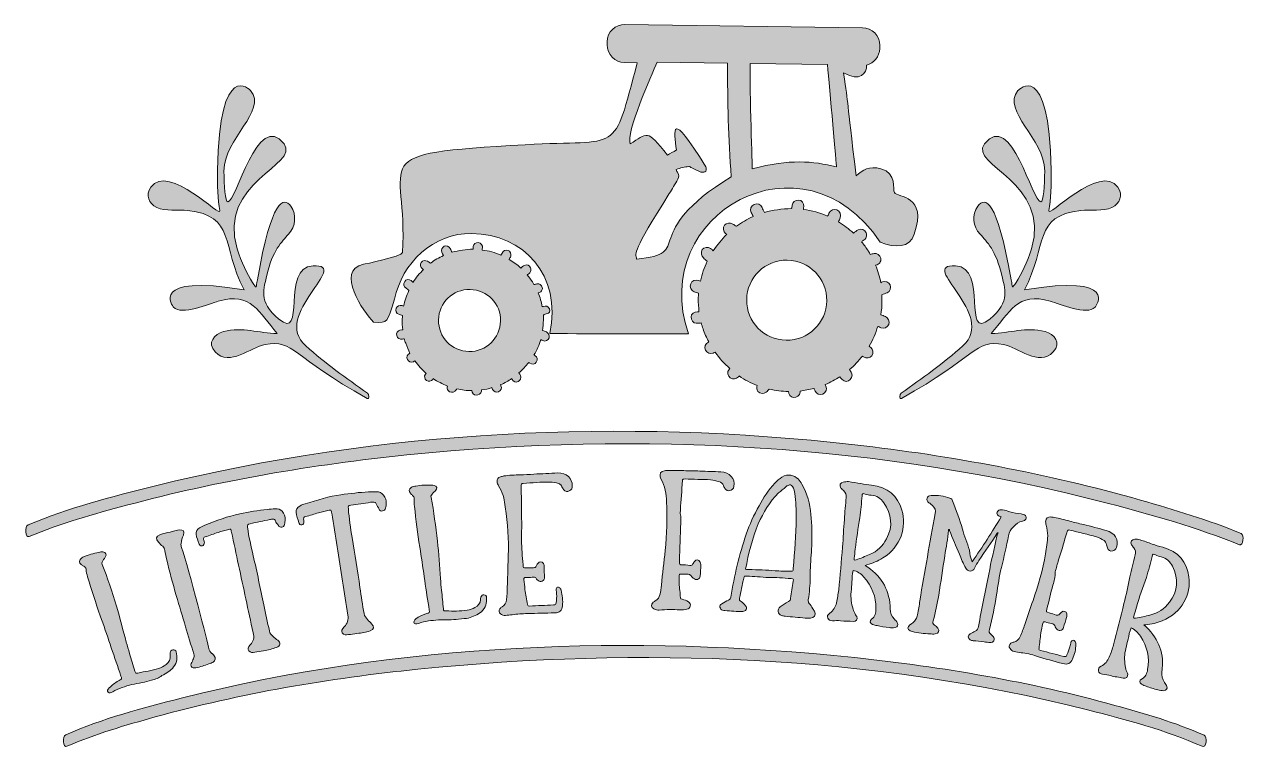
# Model space of a CAD drawing. Header units: inches. Extents: x 54 to 378, y 119 to 312.
import ezdxf

# ---------------------------------------------------------------- set-up
doc = ezdxf.new("R2010")
doc.units = ezdxf.units.IN
doc.header["$MEASUREMENT"] = 0
doc.layers.add('Calque 1', color=7, linetype='Continuous')

# ---------------------------------------------------------------- blocks, each defined once
blk = doc.blocks.new('block 4')
at = {"layer": 'Calque 1', "true_color": 0x3c3c3b}
h = blk.add_hatch(color=250, dxfattribs=at)
h.dxf.hatch_style = 2
edge = h.paths.add_edge_path()
edge.add_spline(control_points=[(282.8, 234.3), (282.4, 234.5), (282, 234.7), (281.6, 234.8), (281.8, 235.9), (281.9, 237.1), (281.9, 238.3), (281.9, 238.9), (281.9, 239.5), (281.9, 240.1), (282.3, 240.3), (282.8, 240.5), (283.3, 240.6), (284.1, 240.9), (284.4, 242), (284.1, 242.7), (283.7, 243.5), (282.8, 243.8), (282, 243.5), (281.8, 243.5), (281.7, 243.4), (281.6, 243.3), (281.3, 244.9), (280.8, 246.5), (280.2, 248), (280.2, 248), (280.3, 248), (280.3, 248), (280.7, 248.1), (281.1, 248.3), (281.3, 248.6), (281.5, 248.9), (281.7, 249.4), (281.6, 249.8), (281.4, 250.6), (280.6, 251.3), (279.8, 251.1), (279.5, 251), (279.1, 250.9), (278.8, 250.8), (278.6, 251.1), (278.5, 251.4), (278.3, 251.7), (277.7, 252.6), (277.1, 253.4), (276.5, 254.2), (276.6, 254.3), (276.6, 254.3), (276.7, 254.4), (276.7, 254.4), (276.8, 254.5), (276.9, 254.5), (276.9, 254.5), (276.9, 254.5), (276.9, 254.5), (277.3, 254.7), (277.6, 255), (277.7, 255.4), (277.8, 255.8), (277.8, 256.3), (277.7, 256.6), (277.3, 257.3), (276.4, 257.8), (275.6, 257.4), (275.1, 257.1), (274.7, 256.8), (274.3, 256.5), (273.1, 257.6), (271.8, 258.6), (270.3, 259.5), (270.5, 259.9), (270.7, 260.2), (270.8, 260.6), (271.1, 261.4), (270.7, 262.4), (269.9, 262.7), (269.1, 263), (268.2, 262.6), (267.8, 261.8), (267.7, 261.5), (267.6, 261.3), (267.4, 261), (265.4, 261.9), (263.2, 262.5), (261, 262.8), (261, 263.1), (261.1, 263.3), (261.1, 263.6), (261.2, 264.4), (260.5, 265.3), (259.7, 265.3), (258.9, 265.3), (258, 264.8), (258, 263.9), (258, 263.7), (258, 263.6), (257.9, 263.4), (257.9, 263.3), (257.9, 263.2), (257.8, 263.1), (257.8, 263.1), (257.8, 263), (257.8, 263), (257.8, 263), (257.8, 263), (257.8, 263), (255.3, 263), (252.9, 262.6), (250.6, 262), (250.4, 262.4), (250.2, 262.9), (250, 263.3), (249.7, 264.1), (248.7, 264.5), (247.9, 264.1), (247.1, 263.7), (246.7, 262.8), (247.1, 262), (247.3, 261.6), (247.5, 261.2), (247.6, 260.9), (246, 260.2), (244.6, 259.3), (243.2, 258.3), (242.9, 258.5), (242.5, 258.7), (242.2, 258.9), (241.5, 259.3), (240.5, 259.3), (240, 258.6), (239.5, 258), (239.6, 256.8), (240.3, 256.4), (240.4, 256.3), (240.5, 256.3), (240.6, 256.2), (239.3, 254.9), (238.1, 253.4), (237, 251.8), (236.8, 252), (236.6, 252.2), (236.3, 252.4), (235.7, 253), (234.5, 252.7), (234.1, 252.1), (233.6, 251.3), (233.8, 250.5), (234.4, 249.9), (234.7, 249.6), (235, 249.3), (235.4, 249), (234.6, 247.3), (234, 245.6), (233.6, 243.7), (233.4, 243.8), (233.2, 243.8), (233.1, 243.9), (232.3, 244.2), (231.3, 243.8), (231, 243), (230.7, 242.2), (231.1, 241.2), (231.9, 240.9), (232.3, 240.8), (232.7, 240.6), (233.1, 240.5), (233.1, 240), (233, 239.6), (233, 239.1), (233, 237.9), (233.1, 236.7), (233.2, 235.6), (233.1, 235.6), (233, 235.6), (232.9, 235.6), (232.9, 235.6), (232.8, 235.6), (232.8, 235.6), (232.8, 235.6), (232.8, 235.6), (232.8, 235.6), (232, 235.6), (231.1, 235.1), (231.1, 234.2), (231.1, 233.4), (231.6, 232.5), (232.5, 232.5), (233, 232.5), (233.4, 232.5), (233.8, 232.6), (233.9, 232.1), (234.1, 231.5), (234.3, 231), (234.7, 229.8), (235.2, 228.7), (235.8, 227.6), (235.8, 227.6), (235.7, 227.6), (235.7, 227.5), (234.9, 227.2), (234.5, 226.2), (234.9, 225.4), (235.3, 224.6), (236.2, 224.2), (237, 224.6), (237.2, 224.7), (237.3, 224.7), (237.5, 224.8), (238.6, 223.2), (239.9, 221.8), (241.4, 220.5), (241.3, 220.4), (241.2, 220.3), (241.2, 220.2), (240.6, 219.6), (240.9, 218.4), (241.5, 218), (242.3, 217.5), (243.1, 217.7), (243.7, 218.3), (243.8, 218.4), (243.8, 218.4), (243.9, 218.5), (245.4, 217.5), (247, 216.6), (248.7, 216), (248.5, 215.5), (248.5, 214.8), (248.9, 214.4), (249.5, 213.8), (250.5, 213.6), (251.1, 214.2), (251.4, 214.5), (251.7, 214.7), (251.9, 215), (253.6, 214.6), (255.3, 214.4), (257, 214.4), (257, 214.4), (257, 214.4), (257, 214.4), (257, 213.6), (257.6, 212.9), (258.4, 212.8), (259.2, 212.8), (260.1, 213.3), (260.1, 214.2), (260.1, 214.3), (260.1, 214.4), (260.1, 214.5), (261.3, 214.6), (262.6, 214.9), (263.8, 215.2), (263.9, 215), (264, 214.8), (264.1, 214.5), (264.4, 213.7), (265.4, 213.4), (266.2, 213.7), (267, 214.1), (267.3, 215), (267, 215.8), (266.9, 215.9), (266.9, 216.1), (266.8, 216.2), (268.2, 216.8), (269.5, 217.5), (270.7, 218.3), (270.8, 218.2), (270.8, 218.1), (270.9, 218), (271.3, 217.3), (272.2, 216.8), (273, 217.2), (273.7, 217.6), (274.2, 218.5), (273.8, 219.3), (273.6, 219.6), (273.5, 219.9), (273.3, 220.2), (274.5, 221.3), (275.7, 222.5), (276.7, 223.8), (276.8, 223.7), (276.9, 223.6), (277, 223.6), (277.7, 223.1), (278.8, 223.3), (279.2, 223.9), (279.7, 224.6), (279.6, 225.6), (278.9, 226.1), (278.8, 226.2), (278.6, 226.3), (278.5, 226.4), (279.5, 228.1), (280.2, 229.8), (280.8, 231.7), (281.1, 231.6), (281.3, 231.5), (281.6, 231.3), (282.3, 230.9), (283.4, 231.5), (283.7, 232.2), (284, 233.1), (283.6, 233.9), (282.8, 234.3)], knot_values=[0, 0, 0, 0, 1, 1, 1, 2, 2, 2, 3, 3, 3, 4, 4, 4, 5, 5, 5, 6, 6, 6, 7, 7, 7, 8, 8, 8, 9, 9, 9, 10, 10, 10, 11, 11, 11, 12, 12, 12, 13, 13, 13, 14, 14, 14, 15, 15, 15, 16, 16, 16, 17, 17, 17, 18, 18, 18, 19, 19, 19, 20, 20, 20, 21, 21, 21, 22, 22, 22, 23, 23, 23, 24, 24, 24, 25, 25, 25, 26, 26, 26, 27, 27, 27, 28, 28, 28, 29, 29, 29, 30, 30, 30, 31, 31, 31, 32, 32, 32, 33, 33, 33, 34, 34, 34, 35, 35, 35, 36, 36, 36, 37, 37, 37, 38, 38, 38, 39, 39, 39, 40, 40, 40, 41, 41, 41, 42, 42, 42, 43, 43, 43, 44, 44, 44, 45, 45, 45, 46, 46, 46, 47, 47, 47, 48, 48, 48, 49, 49, 49, 50, 50, 50, 51, 51, 51, 52, 52, 52, 53, 53, 53, 54, 54, 54, 55, 55, 55, 56, 56, 56, 57, 57, 57, 58, 58, 58, 59, 59, 59, 60, 60, 60, 61, 61, 61, 62, 62, 62, 63, 63, 63, 64, 64, 64, 65, 65, 65, 66, 66, 66, 67, 67, 67, 68, 68, 68, 69, 69, 69, 70, 70, 70, 71, 71, 71, 72, 72, 72, 73, 73, 73, 74, 74, 74, 75, 75, 75, 76, 76, 76, 77, 77, 77, 78, 78, 78, 79, 79, 79, 80, 80, 80, 81, 81, 81, 82, 82, 82, 83, 83, 83, 84, 84, 84, 85, 85, 85, 86, 86, 86, 87, 87, 87, 88, 88, 88, 89, 89, 89, 90, 90, 90, 91, 91, 91, 92, 92, 92, 93, 93, 93, 94, 94, 94, 95, 95, 95, 96, 96, 96, 97, 97, 97, 98, 98, 98, 99, 99, 99, 100, 100, 100, 101, 101, 101, 102, 102, 102, 102], degree=3, periodic=1)
edge = h.paths.add_edge_path()
edge.add_spline(control_points=[(256.4, 228), (250.5, 228.1), (245.8, 232.9), (245.9, 238.8), (246, 244.7), (250.8, 249.4), (256.7, 249.3), (262.6, 249.2), (267.3, 244.4), (267.2, 238.5), (267.1, 232.6), (262.3, 227.9), (256.4, 228)], knot_values=[0, 0, 0, 0, 1, 1, 1, 2, 2, 2, 3, 3, 3, 4, 4, 4, 4], degree=3, periodic=1)
h = blk.add_hatch(color=250, dxfattribs=at)
h.dxf.hatch_style = 2
edge = h.paths.add_edge_path()
edge.add_spline(control_points=[(193.4, 236.4), (193.1, 237.1), (192.4, 237.2), (191.8, 237), (191.7, 237), (191.6, 236.9), (191.5, 236.9), (191.3, 238.2), (190.9, 239.4), (190.4, 240.6), (190.4, 240.6), (190.4, 240.6), (190.5, 240.6), (190.8, 240.7), (191.1, 240.8), (191.3, 241.1), (191.5, 241.3), (191.6, 241.7), (191.5, 242), (191.4, 242.6), (190.7, 243.2), (190.1, 243), (189.8, 242.9), (189.6, 242.9), (189.3, 242.8), (189.2, 243), (189, 243.3), (188.9, 243.5), (188.5, 244.2), (188, 244.8), (187.5, 245.4), (187.6, 245.4), (187.6, 245.5), (187.7, 245.5), (187.7, 245.5), (187.8, 245.6), (187.8, 245.6), (187.8, 245.6), (187.8, 245.6), (187.8, 245.6), (188.1, 245.8), (188.3, 246), (188.4, 246.3), (188.5, 246.6), (188.5, 247), (188.4, 247.3), (188.1, 247.8), (187.4, 248.3), (186.8, 247.9), (186.4, 247.7), (186.1, 247.5), (185.8, 247.2), (184.9, 248.1), (183.8, 248.8), (182.7, 249.5), (182.8, 249.8), (183, 250), (183.1, 250.3), (183.3, 250.9), (183, 251.7), (182.4, 251.9), (181.8, 252.1), (181.1, 251.8), (180.8, 251.2), (180.7, 251), (180.6, 250.8), (180.5, 250.6), (178.9, 251.3), (177.3, 251.8), (175.5, 252), (175.5, 252.2), (175.6, 252.4), (175.6, 252.6), (175.7, 253.2), (175.2, 253.9), (174.5, 254), (173.8, 254), (173.2, 253.6), (173.1, 252.9), (173.1, 252.8), (173.1, 252.7), (173.1, 252.5), (173.1, 252.4), (173.1, 252.3), (173.1, 252.3), (173.1, 252.3), (173.1, 252.2), (173.1, 252.2), (173.1, 252.2), (173.1, 252.2), (173.1, 252.2), (171.2, 252.2), (169.3, 251.9), (167.5, 251.4), (167.3, 251.7), (167.2, 252.1), (167, 252.4), (166.7, 253), (166, 253.3), (165.4, 253), (164.8, 252.7), (164.5, 252), (164.8, 251.4), (164.9, 251.1), (165.1, 250.8), (165.2, 250.5), (164, 250), (162.8, 249.3), (161.8, 248.5), (161.5, 248.7), (161.3, 248.8), (161, 249), (160.4, 249.3), (159.7, 249.3), (159.3, 248.7), (158.9, 248.2), (159, 247.3), (159.6, 247), (159.7, 246.9), (159.8, 246.9), (159.9, 246.8), (158.9, 245.8), (157.9, 244.7), (157.1, 243.4), (156.9, 243.6), (156.8, 243.7), (156.6, 243.9), (156.1, 244.3), (155.2, 244.2), (154.9, 243.6), (154.5, 243), (154.7, 242.3), (155.2, 241.9), (155.5, 241.7), (155.7, 241.5), (156, 241.2), (155.4, 239.9), (154.9, 238.5), (154.6, 237.1), (154.5, 237.1), (154.3, 237.2), (154.2, 237.2), (153.6, 237.4), (152.8, 237.1), (152.6, 236.5), (152.4, 235.9), (152.7, 235.1), (153.3, 234.9), (153.6, 234.8), (153.9, 234.7), (154.3, 234.6), (154.3, 234.2), (154.3, 233.9), (154.2, 233.5), (154.2, 232.6), (154.2, 231.7), (154.4, 230.8), (154.3, 230.8), (154.3, 230.8), (154.2, 230.8), (154.2, 230.8), (154.1, 230.8), (154.1, 230.8), (154.1, 230.8), (154.1, 230.8), (154.1, 230.8), (153.5, 230.8), (152.8, 230.4), (152.7, 229.7), (152.7, 229.1), (153.1, 228.3), (153.8, 228.3), (154.2, 228.3), (154.5, 228.3), (154.8, 228.4), (154.9, 228), (155, 227.6), (155.2, 227.2), (155.5, 226.3), (155.9, 225.4), (156.3, 224.5), (156.3, 224.5), (156.2, 224.5), (156.2, 224.5), (155.6, 224.2), (155.3, 223.5), (155.6, 222.9), (155.9, 222.3), (156.6, 222), (157.2, 222.3), (157.3, 222.4), (157.5, 222.4), (157.6, 222.5), (158.5, 221.3), (159.5, 220.2), (160.6, 219.2), (160.5, 219.1), (160.5, 219.1), (160.4, 219), (160, 218.5), (160.2, 217.6), (160.7, 217.3), (161.3, 216.9), (162, 217.1), (162.4, 217.6), (162.4, 217.7), (162.5, 217.7), (162.5, 217.8), (163.7, 217), (164.9, 216.4), (166.3, 215.8), (166.1, 215.4), (166.2, 214.9), (166.5, 214.6), (166.9, 214.1), (167.7, 214), (168.2, 214.4), (168.4, 214.6), (168.6, 214.8), (168.8, 215.1), (170.1, 214.8), (171.4, 214.6), (172.8, 214.6), (172.8, 214.6), (172.8, 214.6), (172.8, 214.6), (172.8, 214), (173.2, 213.4), (173.9, 213.4), (174.5, 213.4), (175.2, 213.8), (175.3, 214.5), (175.3, 214.6), (175.3, 214.7), (175.3, 214.8), (176.3, 214.9), (177.2, 215.1), (178.1, 215.4), (178.2, 215.2), (178.2, 215.1), (178.3, 214.9), (178.6, 214.3), (179.3, 214), (179.9, 214.3), (180.5, 214.6), (180.8, 215.3), (180.5, 215.9), (180.5, 216), (180.4, 216.1), (180.4, 216.2), (181.5, 216.6), (182.5, 217.2), (183.4, 217.8), (183.4, 217.7), (183.5, 217.7), (183.5, 217.6), (183.8, 217), (184.5, 216.7), (185.1, 217), (185.7, 217.3), (186, 218), (185.7, 218.6), (185.6, 218.8), (185.4, 219.1), (185.3, 219.3), (186.3, 220.1), (187.1, 221.1), (187.9, 222.1), (188, 222), (188.1, 222), (188.2, 221.9), (188.7, 221.5), (189.6, 221.6), (189.9, 222.2), (190.3, 222.8), (190.2, 223.5), (189.6, 223.9), (189.5, 224), (189.4, 224.1), (189.3, 224.1), (190.1, 225.4), (190.7, 226.8), (191.1, 228.2), (191.3, 228.1), (191.5, 228), (191.7, 227.9), (192.3, 227.6), (193.1, 228), (193.3, 228.6), (193.5, 229.3), (193.2, 229.9), (192.6, 230.2), (192.3, 230.4), (192, 230.5), (191.6, 230.6), (191.7, 231.5), (191.8, 232.4), (191.8, 233.3), (191.8, 233.8), (191.8, 234.2), (191.8, 234.7), (192.1, 234.9), (192.5, 235), (192.8, 235.1), (193.4, 235), (193.7, 235.8), (193.4, 236.4)], knot_values=[0, 0, 0, 0, 1, 1, 1, 2, 2, 2, 3, 3, 3, 4, 4, 4, 5, 5, 5, 6, 6, 6, 7, 7, 7, 8, 8, 8, 9, 9, 9, 10, 10, 10, 11, 11, 11, 12, 12, 12, 13, 13, 13, 14, 14, 14, 15, 15, 15, 16, 16, 16, 17, 17, 17, 18, 18, 18, 19, 19, 19, 20, 20, 20, 21, 21, 21, 22, 22, 22, 23, 23, 23, 24, 24, 24, 25, 25, 25, 26, 26, 26, 27, 27, 27, 28, 28, 28, 29, 29, 29, 30, 30, 30, 31, 31, 31, 32, 32, 32, 33, 33, 33, 34, 34, 34, 35, 35, 35, 36, 36, 36, 37, 37, 37, 38, 38, 38, 39, 39, 39, 40, 40, 40, 41, 41, 41, 42, 42, 42, 43, 43, 43, 44, 44, 44, 45, 45, 45, 46, 46, 46, 47, 47, 47, 48, 48, 48, 49, 49, 49, 50, 50, 50, 51, 51, 51, 52, 52, 52, 53, 53, 53, 54, 54, 54, 55, 55, 55, 56, 56, 56, 57, 57, 57, 58, 58, 58, 59, 59, 59, 60, 60, 60, 61, 61, 61, 62, 62, 62, 63, 63, 63, 64, 64, 64, 65, 65, 65, 66, 66, 66, 67, 67, 67, 68, 68, 68, 69, 69, 69, 70, 70, 70, 71, 71, 71, 72, 72, 72, 73, 73, 73, 74, 74, 74, 75, 75, 75, 76, 76, 76, 77, 77, 77, 78, 78, 78, 79, 79, 79, 80, 80, 80, 81, 81, 81, 82, 82, 82, 83, 83, 83, 84, 84, 84, 85, 85, 85, 86, 86, 86, 87, 87, 87, 88, 88, 88, 89, 89, 89, 90, 90, 90, 91, 91, 91, 92, 92, 92, 93, 93, 93, 94, 94, 94, 95, 95, 95, 96, 96, 96, 97, 97, 97, 98, 98, 98, 99, 99, 99, 100, 100, 100, 101, 101, 101, 102, 102, 102, 102], degree=3, periodic=1)
edge = h.paths.add_edge_path()
edge.add_spline(control_points=[(172, 225), (167.4, 225.1), (163.8, 228.8), (163.9, 233.4), (164, 238), (167.7, 241.6), (172.3, 241.5), (176.9, 241.4), (180.5, 237.7), (180.4, 233.1), (180.3, 228.6), (176.6, 224.9), (172, 225)], knot_values=[0, 0, 0, 0, 1, 1, 1, 2, 2, 2, 3, 3, 3, 4, 4, 4, 4], degree=3, periodic=1)
at = {"layer": 'Calque 1', "lineweight": 0}
for points, knots in [([(282.8, 234.3), (282.4, 234.5), (282, 234.7), (281.6, 234.8), (281.8, 235.9), (281.9, 237.1), (281.9, 238.3), (281.9, 238.9), (281.9, 239.5), (281.9, 240.1), (282.3, 240.3), (282.8, 240.5), (283.3, 240.6), (284.1, 240.9), (284.4, 242), (284.1, 242.7), (283.7, 243.5), (282.8, 243.8), (282, 243.5), (281.8, 243.5), (281.7, 243.4), (281.6, 243.3), (281.3, 244.9), (280.8, 246.5), (280.2, 248), (280.2, 248), (280.3, 248), (280.3, 248), (280.7, 248.1), (281.1, 248.3), (281.3, 248.6), (281.5, 248.9), (281.7, 249.4), (281.6, 249.8), (281.4, 250.6), (280.6, 251.3), (279.8, 251.1), (279.5, 251), (279.1, 250.9), (278.8, 250.8), (278.6, 251.1), (278.5, 251.4), (278.3, 251.7), (277.7, 252.6), (277.1, 253.4), (276.5, 254.2), (276.6, 254.3), (276.6, 254.3), (276.7, 254.4), (276.7, 254.4), (276.8, 254.5), (276.9, 254.5), (276.9, 254.5), (276.9, 254.5), (276.9, 254.5), (277.3, 254.7), (277.6, 255), (277.7, 255.4), (277.8, 255.8), (277.8, 256.3), (277.7, 256.6), (277.3, 257.3), (276.4, 257.8), (275.6, 257.4), (275.1, 257.1), (274.7, 256.8), (274.3, 256.5), (273.1, 257.6), (271.8, 258.6), (270.3, 259.5), (270.5, 259.9), (270.7, 260.2), (270.8, 260.6), (271.1, 261.4), (270.7, 262.4), (269.9, 262.7), (269.1, 263), (268.2, 262.6), (267.8, 261.8), (267.7, 261.5), (267.6, 261.3), (267.4, 261), (265.4, 261.9), (263.2, 262.5), (261, 262.8), (261, 263.1), (261.1, 263.3), (261.1, 263.6), (261.2, 264.4), (260.5, 265.3), (259.7, 265.3), (258.9, 265.3), (258, 264.8), (258, 263.9), (258, 263.7), (258, 263.6), (257.9, 263.4), (257.9, 263.3), (257.9, 263.2), (257.8, 263.1), (257.8, 263.1), (257.8, 263), (257.8, 263), (257.8, 263), (257.8, 263), (257.8, 263), (255.3, 263), (252.9, 262.6), (250.6, 262), (250.4, 262.4), (250.2, 262.9), (250, 263.3), (249.7, 264.1), (248.7, 264.5), (247.9, 264.1), (247.1, 263.7), (246.7, 262.8), (247.1, 262), (247.3, 261.6), (247.5, 261.2), (247.6, 260.9), (246, 260.2), (244.6, 259.3), (243.2, 258.3), (242.9, 258.5), (242.5, 258.7), (242.2, 258.9), (241.5, 259.3), (240.5, 259.3), (240, 258.6), (239.5, 258), (239.6, 256.8), (240.3, 256.4), (240.4, 256.3), (240.5, 256.3), (240.6, 256.2), (239.3, 254.9), (238.1, 253.4), (237, 251.8), (236.8, 252), (236.6, 252.2), (236.3, 252.4), (235.7, 253), (234.5, 252.7), (234.1, 252.1), (233.6, 251.3), (233.8, 250.5), (234.4, 249.9), (234.7, 249.6), (235, 249.3), (235.4, 249), (234.6, 247.3), (234, 245.6), (233.6, 243.7), (233.4, 243.8), (233.2, 243.8), (233.1, 243.9), (232.3, 244.2), (231.3, 243.8), (231, 243), (230.7, 242.2), (231.1, 241.2), (231.9, 240.9), (232.3, 240.8), (232.7, 240.6), (233.1, 240.5), (233.1, 240), (233, 239.6), (233, 239.1), (233, 237.9), (233.1, 236.7), (233.2, 235.6), (233.1, 235.6), (233, 235.6), (232.9, 235.6), (232.9, 235.6), (232.8, 235.6), (232.8, 235.6), (232.8, 235.6), (232.8, 235.6), (232.8, 235.6), (232, 235.6), (231.1, 235.1), (231.1, 234.2), (231.1, 233.4), (231.6, 232.5), (232.5, 232.5), (233, 232.5), (233.4, 232.5), (233.8, 232.6), (233.9, 232.1), (234.1, 231.5), (234.3, 231), (234.7, 229.8), (235.2, 228.7), (235.8, 227.6), (235.8, 227.6), (235.7, 227.6), (235.7, 227.5), (234.9, 227.2), (234.5, 226.2), (234.9, 225.4), (235.3, 224.6), (236.2, 224.2), (237, 224.6), (237.2, 224.7), (237.3, 224.7), (237.5, 224.8), (238.6, 223.2), (239.9, 221.8), (241.4, 220.5), (241.3, 220.4), (241.2, 220.3), (241.2, 220.2), (240.6, 219.6), (240.9, 218.4), (241.5, 218), (242.3, 217.5), (243.1, 217.7), (243.7, 218.3), (243.8, 218.4), (243.8, 218.4), (243.9, 218.5), (245.4, 217.5), (247, 216.6), (248.7, 216), (248.5, 215.5), (248.5, 214.8), (248.9, 214.4), (249.5, 213.8), (250.5, 213.6), (251.1, 214.2), (251.4, 214.5), (251.7, 214.7), (251.9, 215), (253.6, 214.6), (255.3, 214.4), (257, 214.4), (257, 214.4), (257, 214.4), (257, 214.4), (257, 213.6), (257.6, 212.9), (258.4, 212.8), (259.2, 212.8), (260.1, 213.3), (260.1, 214.2), (260.1, 214.3), (260.1, 214.4), (260.1, 214.5), (261.3, 214.6), (262.6, 214.9), (263.8, 215.2), (263.9, 215), (264, 214.8), (264.1, 214.5), (264.4, 213.7), (265.4, 213.4), (266.2, 213.7), (267, 214.1), (267.3, 215), (267, 215.8), (266.9, 215.9), (266.9, 216.1), (266.8, 216.2), (268.2, 216.8), (269.5, 217.5), (270.7, 218.3), (270.8, 218.2), (270.8, 218.1), (270.9, 218), (271.3, 217.3), (272.2, 216.8), (273, 217.2), (273.7, 217.6), (274.2, 218.5), (273.8, 219.3), (273.6, 219.6), (273.5, 219.9), (273.3, 220.2), (274.5, 221.3), (275.7, 222.5), (276.7, 223.8), (276.8, 223.7), (276.9, 223.6), (277, 223.6), (277.7, 223.1), (278.8, 223.3), (279.2, 223.9), (279.7, 224.6), (279.6, 225.6), (278.9, 226.1), (278.8, 226.2), (278.6, 226.3), (278.5, 226.4), (279.5, 228.1), (280.2, 229.8), (280.8, 231.7), (281.1, 231.6), (281.3, 231.5), (281.6, 231.3), (282.3, 230.9), (283.4, 231.5), (283.7, 232.2), (284, 233.1), (283.6, 233.9), (282.8, 234.3)], [0, 0, 0, 0, 1, 1, 1, 2, 2, 2, 3, 3, 3, 4, 4, 4, 5, 5, 5, 6, 6, 6, 7, 7, 7, 8, 8, 8, 9, 9, 9, 10, 10, 10, 11, 11, 11, 12, 12, 12, 13, 13, 13, 14, 14, 14, 15, 15, 15, 16, 16, 16, 17, 17, 17, 18, 18, 18, 19, 19, 19, 20, 20, 20, 21, 21, 21, 22, 22, 22, 23, 23, 23, 24, 24, 24, 25, 25, 25, 26, 26, 26, 27, 27, 27, 28, 28, 28, 29, 29, 29, 30, 30, 30, 31, 31, 31, 32, 32, 32, 33, 33, 33, 34, 34, 34, 35, 35, 35, 36, 36, 36, 37, 37, 37, 38, 38, 38, 39, 39, 39, 40, 40, 40, 41, 41, 41, 42, 42, 42, 43, 43, 43, 44, 44, 44, 45, 45, 45, 46, 46, 46, 47, 47, 47, 48, 48, 48, 49, 49, 49, 50, 50, 50, 51, 51, 51, 52, 52, 52, 53, 53, 53, 54, 54, 54, 55, 55, 55, 56, 56, 56, 57, 57, 57, 58, 58, 58, 59, 59, 59, 60, 60, 60, 61, 61, 61, 62, 62, 62, 63, 63, 63, 64, 64, 64, 65, 65, 65, 66, 66, 66, 67, 67, 67, 68, 68, 68, 69, 69, 69, 70, 70, 70, 71, 71, 71, 72, 72, 72, 73, 73, 73, 74, 74, 74, 75, 75, 75, 76, 76, 76, 77, 77, 77, 78, 78, 78, 79, 79, 79, 80, 80, 80, 81, 81, 81, 82, 82, 82, 83, 83, 83, 84, 84, 84, 85, 85, 85, 86, 86, 86, 87, 87, 87, 88, 88, 88, 89, 89, 89, 90, 90, 90, 91, 91, 91, 92, 92, 92, 93, 93, 93, 94, 94, 94, 95, 95, 95, 96, 96, 96, 97, 97, 97, 98, 98, 98, 99, 99, 99, 100, 100, 100, 101, 101, 101, 102, 102, 102, 102]), ([(193.4, 236.4), (193.1, 237.1), (192.4, 237.2), (191.8, 237), (191.7, 237), (191.6, 236.9), (191.5, 236.9), (191.3, 238.2), (190.9, 239.4), (190.4, 240.6), (190.4, 240.6), (190.4, 240.6), (190.5, 240.6), (190.8, 240.7), (191.1, 240.8), (191.3, 241.1), (191.5, 241.3), (191.6, 241.7), (191.5, 242), (191.4, 242.6), (190.7, 243.2), (190.1, 243), (189.8, 242.9), (189.6, 242.9), (189.3, 242.8), (189.2, 243), (189, 243.3), (188.9, 243.5), (188.5, 244.2), (188, 244.8), (187.5, 245.4), (187.6, 245.4), (187.6, 245.5), (187.7, 245.5), (187.7, 245.5), (187.8, 245.6), (187.8, 245.6), (187.8, 245.6), (187.8, 245.6), (187.8, 245.6), (188.1, 245.8), (188.3, 246), (188.4, 246.3), (188.5, 246.6), (188.5, 247), (188.4, 247.3), (188.1, 247.8), (187.4, 248.3), (186.8, 247.9), (186.4, 247.7), (186.1, 247.5), (185.8, 247.2), (184.9, 248.1), (183.8, 248.8), (182.7, 249.5), (182.8, 249.8), (183, 250), (183.1, 250.3), (183.3, 250.9), (183, 251.7), (182.4, 251.9), (181.8, 252.1), (181.1, 251.8), (180.8, 251.2), (180.7, 251), (180.6, 250.8), (180.5, 250.6), (178.9, 251.3), (177.3, 251.8), (175.5, 252), (175.5, 252.2), (175.6, 252.4), (175.6, 252.6), (175.7, 253.2), (175.2, 253.9), (174.5, 254), (173.8, 254), (173.2, 253.6), (173.1, 252.9), (173.1, 252.8), (173.1, 252.7), (173.1, 252.5), (173.1, 252.4), (173.1, 252.3), (173.1, 252.3), (173.1, 252.3), (173.1, 252.2), (173.1, 252.2), (173.1, 252.2), (173.1, 252.2), (173.1, 252.2), (171.2, 252.2), (169.3, 251.9), (167.5, 251.4), (167.3, 251.7), (167.2, 252.1), (167, 252.4), (166.7, 253), (166, 253.3), (165.4, 253), (164.8, 252.7), (164.5, 252), (164.8, 251.4), (164.9, 251.1), (165.1, 250.8), (165.2, 250.5), (164, 250), (162.8, 249.3), (161.8, 248.5), (161.5, 248.7), (161.3, 248.8), (161, 249), (160.4, 249.3), (159.7, 249.3), (159.3, 248.7), (158.9, 248.2), (159, 247.3), (159.6, 247), (159.7, 246.9), (159.8, 246.9), (159.9, 246.8), (158.9, 245.8), (157.9, 244.7), (157.1, 243.4), (156.9, 243.6), (156.8, 243.7), (156.6, 243.9), (156.1, 244.3), (155.2, 244.2), (154.9, 243.6), (154.5, 243), (154.7, 242.3), (155.2, 241.9), (155.5, 241.7), (155.7, 241.5), (156, 241.2), (155.4, 239.9), (154.9, 238.5), (154.6, 237.1), (154.5, 237.1), (154.3, 237.2), (154.2, 237.2), (153.6, 237.4), (152.8, 237.1), (152.6, 236.5), (152.4, 235.9), (152.7, 235.1), (153.3, 234.9), (153.6, 234.8), (153.9, 234.7), (154.3, 234.6), (154.3, 234.2), (154.3, 233.9), (154.2, 233.5), (154.2, 232.6), (154.2, 231.7), (154.4, 230.8), (154.3, 230.8), (154.3, 230.8), (154.2, 230.8), (154.2, 230.8), (154.1, 230.8), (154.1, 230.8), (154.1, 230.8), (154.1, 230.8), (154.1, 230.8), (153.5, 230.8), (152.8, 230.4), (152.7, 229.7), (152.7, 229.1), (153.1, 228.3), (153.8, 228.3), (154.2, 228.3), (154.5, 228.3), (154.8, 228.4), (154.9, 228), (155, 227.6), (155.2, 227.2), (155.5, 226.3), (155.9, 225.4), (156.3, 224.5), (156.3, 224.5), (156.2, 224.5), (156.2, 224.5), (155.6, 224.2), (155.3, 223.5), (155.6, 222.9), (155.9, 222.3), (156.6, 222), (157.2, 222.3), (157.3, 222.4), (157.5, 222.4), (157.6, 222.5), (158.5, 221.3), (159.5, 220.2), (160.6, 219.2), (160.5, 219.1), (160.5, 219.1), (160.4, 219), (160, 218.5), (160.2, 217.6), (160.7, 217.3), (161.3, 216.9), (162, 217.1), (162.4, 217.6), (162.4, 217.7), (162.5, 217.7), (162.5, 217.8), (163.7, 217), (164.9, 216.4), (166.3, 215.8), (166.1, 215.4), (166.2, 214.9), (166.5, 214.6), (166.9, 214.1), (167.7, 214), (168.2, 214.4), (168.4, 214.6), (168.6, 214.8), (168.8, 215.1), (170.1, 214.8), (171.4, 214.6), (172.8, 214.6), (172.8, 214.6), (172.8, 214.6), (172.8, 214.6), (172.8, 214), (173.2, 213.4), (173.9, 213.4), (174.5, 213.4), (175.2, 213.8), (175.3, 214.5), (175.3, 214.6), (175.3, 214.7), (175.3, 214.8), (176.3, 214.9), (177.2, 215.1), (178.1, 215.4), (178.2, 215.2), (178.2, 215.1), (178.3, 214.9), (178.6, 214.3), (179.3, 214), (179.9, 214.3), (180.5, 214.6), (180.8, 215.3), (180.5, 215.9), (180.5, 216), (180.4, 216.1), (180.4, 216.2), (181.5, 216.6), (182.5, 217.2), (183.4, 217.8), (183.4, 217.7), (183.5, 217.7), (183.5, 217.6), (183.8, 217), (184.5, 216.7), (185.1, 217), (185.7, 217.3), (186, 218), (185.7, 218.6), (185.6, 218.8), (185.4, 219.1), (185.3, 219.3), (186.3, 220.1), (187.1, 221.1), (187.9, 222.1), (188, 222), (188.1, 222), (188.2, 221.9), (188.7, 221.5), (189.6, 221.6), (189.9, 222.2), (190.3, 222.8), (190.2, 223.5), (189.6, 223.9), (189.5, 224), (189.4, 224.1), (189.3, 224.1), (190.1, 225.4), (190.7, 226.8), (191.1, 228.2), (191.3, 228.1), (191.5, 228), (191.7, 227.9), (192.3, 227.6), (193.1, 228), (193.3, 228.6), (193.5, 229.3), (193.2, 229.9), (192.6, 230.2), (192.3, 230.4), (192, 230.5), (191.6, 230.6), (191.7, 231.5), (191.8, 232.4), (191.8, 233.3), (191.8, 233.8), (191.8, 234.2), (191.8, 234.7), (192.1, 234.9), (192.5, 235), (192.8, 235.1), (193.4, 235), (193.7, 235.8), (193.4, 236.4)], [0, 0, 0, 0, 1, 1, 1, 2, 2, 2, 3, 3, 3, 4, 4, 4, 5, 5, 5, 6, 6, 6, 7, 7, 7, 8, 8, 8, 9, 9, 9, 10, 10, 10, 11, 11, 11, 12, 12, 12, 13, 13, 13, 14, 14, 14, 15, 15, 15, 16, 16, 16, 17, 17, 17, 18, 18, 18, 19, 19, 19, 20, 20, 20, 21, 21, 21, 22, 22, 22, 23, 23, 23, 24, 24, 24, 25, 25, 25, 26, 26, 26, 27, 27, 27, 28, 28, 28, 29, 29, 29, 30, 30, 30, 31, 31, 31, 32, 32, 32, 33, 33, 33, 34, 34, 34, 35, 35, 35, 36, 36, 36, 37, 37, 37, 38, 38, 38, 39, 39, 39, 40, 40, 40, 41, 41, 41, 42, 42, 42, 43, 43, 43, 44, 44, 44, 45, 45, 45, 46, 46, 46, 47, 47, 47, 48, 48, 48, 49, 49, 49, 50, 50, 50, 51, 51, 51, 52, 52, 52, 53, 53, 53, 54, 54, 54, 55, 55, 55, 56, 56, 56, 57, 57, 57, 58, 58, 58, 59, 59, 59, 60, 60, 60, 61, 61, 61, 62, 62, 62, 63, 63, 63, 64, 64, 64, 65, 65, 65, 66, 66, 66, 67, 67, 67, 68, 68, 68, 69, 69, 69, 70, 70, 70, 71, 71, 71, 72, 72, 72, 73, 73, 73, 74, 74, 74, 75, 75, 75, 76, 76, 76, 77, 77, 77, 78, 78, 78, 79, 79, 79, 80, 80, 80, 81, 81, 81, 82, 82, 82, 83, 83, 83, 84, 84, 84, 85, 85, 85, 86, 86, 86, 87, 87, 87, 88, 88, 88, 89, 89, 89, 90, 90, 90, 91, 91, 91, 92, 92, 92, 93, 93, 93, 94, 94, 94, 95, 95, 95, 96, 96, 96, 97, 97, 97, 98, 98, 98, 99, 99, 99, 100, 100, 100, 101, 101, 101, 102, 102, 102, 102]), ([(256.4, 228), (250.5, 228.1), (245.8, 232.9), (245.9, 238.8), (246, 244.7), (250.8, 249.4), (256.7, 249.3), (262.6, 249.2), (267.3, 244.4), (267.2, 238.5), (267.1, 232.6), (262.3, 227.9), (256.4, 228)], [0, 0, 0, 0, 1, 1, 1, 2, 2, 2, 3, 3, 3, 4, 4, 4, 4]), ([(172, 225), (167.4, 225.1), (163.8, 228.8), (163.9, 233.4), (164, 238), (167.7, 241.6), (172.3, 241.5), (176.9, 241.4), (180.5, 237.7), (180.4, 233.1), (180.3, 228.6), (176.6, 224.9), (172, 225)], [0, 0, 0, 0, 1, 1, 1, 2, 2, 2, 3, 3, 3, 4, 4, 4, 4])]:
    blk.add_open_spline(points, degree=3, knots=knots, dxfattribs=at)
blk = doc.blocks.new('block 3')
at = {"layer": 'Calque 1', "true_color": 0xe6421c}
h = blk.add_hatch(color=20, dxfattribs=at)
h.dxf.hatch_style = 2
edge = h.paths.add_edge_path()
edge.add_spline(control_points=[(285.2, 267.3), (284.7, 268.1), (286, 272.4), (281.6, 273.6), (278.5, 274.5), (276.8, 273.2), (275, 271.7), (272.4, 293.6), (273.1, 289.6), (271.7, 299.1), (276.1, 296.6), (277.9, 299), (277.8, 301.2), (279.8, 301.7), (281.2, 303.5), (281.3, 305.6), (281.3, 305.6), (281.3, 306.4), (281.3, 306.4), (281.3, 309), (279.3, 311.1), (276.7, 311.1), (276.7, 311.1), (213.5, 312), (213.5, 312), (210.9, 312), (208.8, 310), (208.8, 307.4), (208.8, 307.4), (208.8, 306.6), (208.8, 306.6), (208.8, 304), (210.8, 301.9), (213.4, 301.9), (213.4, 301.9), (216.8, 301.8), (216.8, 301.8), (210.1, 276.9), (212.8, 281.5), (187, 280), (142.8, 277.5), (156, 276.8), (154.3, 251.3), (154.2, 250.3), (144, 248.2), (143.9, 248.2), (136.4, 246.6), (143.9, 235.5), (146.6, 232.8), (150.6, 232.6), (150.1, 232.7), (152.2, 238.9), (154.1, 248.5), (162.6, 256.6), (172.7, 256.4), (186.5, 256.2), (196.8, 245.4), (193.5, 229.8), (198.4, 229.7), (225, 229.7), (230.4, 229.7), (219.5, 261.8), (261, 284.7), (281.4, 254.1), (285.5, 252.4), (289.2, 252.6), (290.5, 256.2), (294.1, 266.7), (286.1, 265.9), (285.2, 267.3)], knot_values=[0, 0, 0, 0, 1, 1, 1, 2, 2, 2, 3, 3, 3, 4, 4, 4, 5, 5, 5, 6, 6, 6, 7, 7, 7, 8, 8, 8, 9, 9, 9, 10, 10, 10, 11, 11, 11, 12, 12, 12, 13, 13, 13, 14, 14, 14, 15, 15, 15, 16, 16, 16, 17, 17, 17, 18, 18, 18, 19, 19, 19, 20, 20, 20, 21, 21, 21, 22, 22, 22, 23, 23, 23, 23], degree=3, periodic=1)
edge = h.paths.add_edge_path()
edge.add_spline(control_points=[(216.6, 249.6), (216.3, 251.4), (215.4, 251.2), (225.3, 267), (226.1, 268.2), (226.8, 269.5), (227.6, 270.8), (227.9, 271.4), (227.9, 272), (227.6, 272.5), (227.4, 272.8), (227.3, 273), (227.1, 273.4), (228.3, 273.9), (229.4, 274.1), (230.5, 274.2), (230.7, 274.2), (231, 274), (231.3, 273.9), (232, 273.5), (232.8, 273.2), (233.5, 272.8), (233.6, 272.7), (233.8, 272.7), (233.9, 272.7), (234.3, 272.6), (234.7, 272.7), (235, 273), (235.2, 273.4), (235.2, 273.7), (235, 274.1), (225.3, 290), (226.6, 283.7), (227.2, 278.6), (226.4, 278.1), (225.6, 277.7), (224.8, 277.2), (219.2, 284.5), (219.5, 283), (214.9, 280.2), (213.7, 283.1), (220.5, 298.4), (222.1, 302), (222.1, 302), (240.8, 301.7), (240.8, 301.7), (240.8, 291.6), (241, 281.6), (241.8, 271.5), (216.8, 256.1), (232.3, 250.9), (216.6, 249.6)], knot_values=[0, 0, 0, 0, 1, 1, 1, 2, 2, 2, 3, 3, 3, 4, 4, 4, 5, 5, 5, 6, 6, 6, 7, 7, 7, 8, 8, 8, 9, 9, 9, 10, 10, 10, 11, 11, 11, 12, 12, 12, 13, 13, 13, 14, 14, 14, 15, 15, 15, 16, 16, 16, 17, 17, 17, 17], degree=3, periodic=1)
edge = h.paths.add_edge_path()
edge.add_spline(control_points=[(247.4, 273.6), (247.4, 273.7), (246.7, 294.2), (246.8, 301.6), (246.8, 301.6), (267.4, 301.3), (267.4, 301.3), (268, 295), (269.8, 274.2), (269.8, 274.1), (263.3, 275.7), (257.5, 276.2), (247.4, 273.6)], knot_values=[0, 0, 0, 0, 1, 1, 1, 2, 2, 2, 3, 3, 3, 4, 4, 4, 4], degree=3, periodic=1)
at = {"layer": 'Calque 1', "lineweight": 0}
for points, knots in [([(285.2, 267.3), (284.7, 268.1), (286, 272.4), (281.6, 273.6), (278.5, 274.5), (276.8, 273.2), (275, 271.7), (272.4, 293.6), (273.1, 289.6), (271.7, 299.1), (276.1, 296.6), (277.9, 299), (277.8, 301.2), (279.8, 301.7), (281.2, 303.5), (281.3, 305.6), (281.3, 305.6), (281.3, 306.4), (281.3, 306.4), (281.3, 309), (279.3, 311.1), (276.7, 311.1), (276.7, 311.1), (213.5, 312), (213.5, 312), (210.9, 312), (208.8, 310), (208.8, 307.4), (208.8, 307.4), (208.8, 306.6), (208.8, 306.6), (208.8, 304), (210.8, 301.9), (213.4, 301.9), (213.4, 301.9), (216.8, 301.8), (216.8, 301.8), (210.1, 276.9), (212.8, 281.5), (187, 280), (142.8, 277.5), (156, 276.8), (154.3, 251.3), (154.2, 250.3), (144, 248.2), (143.9, 248.2), (136.4, 246.6), (143.9, 235.5), (146.6, 232.8), (150.6, 232.6), (150.1, 232.7), (152.2, 238.9), (154.1, 248.5), (162.6, 256.6), (172.7, 256.4), (186.5, 256.2), (196.8, 245.4), (193.5, 229.8), (198.4, 229.7), (225, 229.7), (230.4, 229.7), (219.5, 261.8), (261, 284.7), (281.4, 254.1), (285.5, 252.4), (289.2, 252.6), (290.5, 256.2), (294.1, 266.7), (286.1, 265.9), (285.2, 267.3)], [0, 0, 0, 0, 1, 1, 1, 2, 2, 2, 3, 3, 3, 4, 4, 4, 5, 5, 5, 6, 6, 6, 7, 7, 7, 8, 8, 8, 9, 9, 9, 10, 10, 10, 11, 11, 11, 12, 12, 12, 13, 13, 13, 14, 14, 14, 15, 15, 15, 16, 16, 16, 17, 17, 17, 18, 18, 18, 19, 19, 19, 20, 20, 20, 21, 21, 21, 22, 22, 22, 23, 23, 23, 23]), ([(216.6, 249.6), (216.3, 251.4), (215.4, 251.2), (225.3, 267), (226.1, 268.2), (226.8, 269.5), (227.6, 270.8), (227.9, 271.4), (227.9, 272), (227.6, 272.5), (227.4, 272.8), (227.3, 273), (227.1, 273.4), (228.3, 273.9), (229.4, 274.1), (230.5, 274.2), (230.7, 274.2), (231, 274), (231.3, 273.9), (232, 273.5), (232.8, 273.2), (233.5, 272.8), (233.6, 272.7), (233.8, 272.7), (233.9, 272.7), (234.3, 272.6), (234.7, 272.7), (235, 273), (235.2, 273.4), (235.2, 273.7), (235, 274.1), (225.3, 290), (226.6, 283.7), (227.2, 278.6), (226.4, 278.1), (225.6, 277.7), (224.8, 277.2), (219.2, 284.5), (219.5, 283), (214.9, 280.2), (213.7, 283.1), (220.5, 298.4), (222.1, 302), (222.1, 302), (240.8, 301.7), (240.8, 301.7), (240.8, 291.6), (241, 281.6), (241.8, 271.5), (216.8, 256.1), (232.3, 250.9), (216.6, 249.6)], [0, 0, 0, 0, 1, 1, 1, 2, 2, 2, 3, 3, 3, 4, 4, 4, 5, 5, 5, 6, 6, 6, 7, 7, 7, 8, 8, 8, 9, 9, 9, 10, 10, 10, 11, 11, 11, 12, 12, 12, 13, 13, 13, 14, 14, 14, 15, 15, 15, 16, 16, 16, 17, 17, 17, 17]), ([(247.4, 273.6), (247.4, 273.7), (246.7, 294.2), (246.8, 301.6), (246.8, 301.6), (267.4, 301.3), (267.4, 301.3), (268, 295), (269.8, 274.2), (269.8, 274.1), (263.3, 275.7), (257.5, 276.2), (247.4, 273.6)], [0, 0, 0, 0, 1, 1, 1, 2, 2, 2, 3, 3, 3, 4, 4, 4, 4])]:
    blk.add_open_spline(points, degree=3, knots=knots, dxfattribs=at)
at = {"layer": 'Calque 1'}
blk.add_blockref('block 4', (0, 0), dxfattribs=at)
blk = doc.blocks.new('block 6')
at = {"layer": 'Calque 1', "true_color": 0x3c3c3b}
h = blk.add_hatch(color=250, dxfattribs=at)
h.dxf.hatch_style = 2
edge = h.paths.add_edge_path()
edge.add_spline(control_points=[(186, 174.9), (186, 172.7), (186.2, 170.5), (186.4, 168.3), (186.5, 167.5), (186.4, 167.5), (187.2, 167.5), (187.9, 167.5), (188.5, 167.5), (189.2, 167.5), (189.5, 167.5), (189.8, 167.6), (189.9, 167.9), (190, 168.2), (190.1, 168.4), (190.3, 168.6), (190.7, 169.2), (191.4, 169.2), (191.8, 168.6), (192, 168.3), (192, 168), (192, 167.7), (192, 166.8), (192.1, 165.8), (192.1, 164.9), (192.1, 164.5), (191.9, 164.1), (191.5, 163.9), (191.1, 163.7), (190.7, 163.9), (190.4, 164.1), (190.2, 164.2), (190.1, 164.4), (190, 164.5), (189.7, 165), (189.3, 165.1), (188.8, 165), (188.2, 164.9), (187.7, 164.9), (187.1, 164.9), (186.7, 164.9), (186.6, 164.7), (186.6, 164.4), (186.7, 163.5), (186.8, 162.6), (186.9, 161.7), (187.1, 160.4), (187.4, 159.1), (187.6, 157.7), (187.7, 157.3), (187.8, 157.3), (188.1, 157.3), (190.2, 157.4), (192.3, 157.5), (194.5, 157.6), (195.1, 157.6), (195.1, 157.7), (195.2, 158.2), (195.3, 159), (195.4, 159.7), (195.3, 160.5), (195.3, 160.9), (195.2, 161.3), (195.2, 161.7), (195.2, 162), (195.3, 162.2), (195.6, 162.3), (195.9, 162.4), (196.1, 162.2), (196.3, 162), (196.4, 161.9), (196.5, 161.7), (196.5, 161.5), (196.9, 160.2), (197, 158.8), (196.9, 157.4), (196.8, 156.1), (196.1, 155.5), (194.8, 155.5), (192.4, 155.4), (190, 155.4), (187.6, 155.3), (186.2, 155.3), (184.8, 155.2), (183.5, 155), (182.9, 154.9), (182.3, 154.9), (181.7, 154.8), (181.2, 154.7), (180.8, 155), (180.4, 155.2), (179.9, 155.5), (179.9, 156.1), (180.2, 156.6), (180.4, 156.8), (180.6, 157), (180.8, 157.1), (181.5, 157.6), (181.9, 158.2), (182, 159), (182.2, 160.1), (182.2, 161.3), (182.2, 162.4), (182.3, 164.6), (182.3, 166.9), (182.4, 169.1), (182.6, 173.4), (182.5, 177.6), (181.9, 181.9), (181.7, 183.5), (181.5, 185.1), (181.1, 186.7), (180.8, 187.6), (180.4, 188.5), (179.9, 189.3), (179.7, 189.7), (179.5, 190), (179.5, 190.4), (179.4, 191.1), (179.7, 191.5), (180.4, 191.7), (180.7, 191.8), (181, 191.8), (181.3, 191.9), (182.7, 192.1), (184.2, 192.2), (185.6, 192.2), (186.8, 192.2), (188, 192.3), (189.3, 192.4), (191.4, 192.5), (193.5, 192.6), (195.6, 192.7), (198, 192.8), (199.5, 191.3), (199.5, 189.2), (199.5, 188.7), (199.3, 188.3), (198.8, 188), (198.2, 187.6), (197.6, 187.8), (197.2, 188.3), (197, 188.6), (196.8, 188.9), (196.6, 189.3), (196.4, 189.6), (196.2, 189.8), (195.8, 189.9), (195.1, 190.1), (194.3, 190.3), (193.6, 190.3), (191.2, 190.3), (188.8, 190.1), (186.4, 189.9), (186, 189.9), (185.8, 189.7), (185.9, 189.3), (185.9, 188.9), (185.9, 188.5), (185.9, 188.1), (186, 185.9), (186, 183.6), (186, 181.4), (186, 180.3), (186.1, 179.2), (186.1, 178), (185.9, 177.2), (186, 176.1), (186, 174.9)], knot_values=[0, 0, 0, 0, 1, 1, 1, 2, 2, 2, 3, 3, 3, 4, 4, 4, 5, 5, 5, 6, 6, 6, 7, 7, 7, 8, 8, 8, 9, 9, 9, 10, 10, 10, 11, 11, 11, 12, 12, 12, 13, 13, 13, 14, 14, 14, 15, 15, 15, 16, 16, 16, 17, 17, 17, 18, 18, 18, 19, 19, 19, 20, 20, 20, 21, 21, 21, 22, 22, 22, 23, 23, 23, 24, 24, 24, 25, 25, 25, 26, 26, 26, 27, 27, 27, 28, 28, 28, 29, 29, 29, 30, 30, 30, 31, 31, 31, 32, 32, 32, 33, 33, 33, 34, 34, 34, 35, 35, 35, 36, 36, 36, 37, 37, 37, 38, 38, 38, 39, 39, 39, 40, 40, 40, 41, 41, 41, 42, 42, 42, 43, 43, 43, 44, 44, 44, 45, 45, 45, 46, 46, 46, 47, 47, 47, 48, 48, 48, 49, 49, 49, 50, 50, 50, 51, 51, 51, 52, 52, 52, 53, 53, 53, 54, 54, 54, 55, 55, 55, 56, 56, 56, 56], degree=3, periodic=1)
h = blk.add_hatch(color=250, dxfattribs=at)
h.dxf.hatch_style = 2
edge = h.paths.add_edge_path()
edge.add_spline(control_points=[(169.2, 153.8), (167.6, 153.6), (165.7, 153.7), (163.9, 153.6), (162.1, 153.5), (160.3, 153.3), (158.6, 152.7), (157.9, 152.5), (157.6, 152.5), (157.4, 152.8), (157.2, 153.1), (157.4, 153.5), (157.9, 153.9), (158.7, 154.5), (159.6, 154.9), (160.5, 155.2), (160.7, 155.3), (160.9, 155.4), (161.1, 155.4), (161.4, 155.5), (161.5, 155.6), (161.5, 155.9), (161.4, 156.3), (161.4, 156.8), (161.3, 157.2), (160.4, 162.4), (159.8, 167.7), (158.9, 173), (158.3, 176.6), (157.9, 180.2), (157.5, 183.8), (157.4, 184.5), (157.4, 185.1), (157.4, 185.8), (157.4, 186.2), (157.3, 186.5), (157, 186.7), (156.8, 186.9), (156.6, 187.1), (156.4, 187.3), (155.9, 187.8), (156, 188.4), (156.6, 188.8), (157, 189.1), (157.5, 189.2), (157.9, 189.2), (159.3, 189.5), (160.7, 189.5), (162.1, 189.5), (162.3, 189.5), (162.5, 189.5), (162.7, 189.4), (163.5, 189.2), (163.7, 188.5), (163, 187.9), (162.6, 187.6), (162.3, 187.2), (162, 186.8), (161.9, 186.6), (161.8, 186.4), (161.9, 186.2), (162.7, 182.4), (163.1, 178.5), (163.6, 174.6), (164, 171.3), (164.1, 168), (164.4, 164.6), (164.5, 163.6), (164.6, 162.5), (164.7, 161.5), (164.9, 159.9), (165, 158.2), (165.2, 156.6), (165.3, 156), (165.3, 156), (165.9, 156), (167.8, 156), (169.6, 155.9), (171.5, 156.2), (172.3, 156.3), (173, 156.5), (173.6, 156.9), (174.5, 157.4), (175, 158.1), (175.1, 159), (175.1, 159.2), (175.1, 159.5), (175.2, 159.7), (175.3, 160.1), (175.6, 160.4), (176, 160.3), (176.4, 160.3), (176.7, 160), (176.7, 159.6), (176.7, 158.2), (176.5, 156.8), (175.3, 155.8), (174.3, 154.9), (173.1, 154.5), (171.9, 154.1), (171.2, 154), (170.3, 154), (169.2, 153.8)], knot_values=[0, 0, 0, 0, 1, 1, 1, 2, 2, 2, 3, 3, 3, 4, 4, 4, 5, 5, 5, 6, 6, 6, 7, 7, 7, 8, 8, 8, 9, 9, 9, 10, 10, 10, 11, 11, 11, 12, 12, 12, 13, 13, 13, 14, 14, 14, 15, 15, 15, 16, 16, 16, 17, 17, 17, 18, 18, 18, 19, 19, 19, 20, 20, 20, 21, 21, 21, 22, 22, 22, 23, 23, 23, 24, 24, 24, 25, 25, 25, 26, 26, 26, 27, 27, 27, 28, 28, 28, 29, 29, 29, 30, 30, 30, 31, 31, 31, 32, 32, 32, 33, 33, 33, 34, 34, 34, 34], degree=3, periodic=1)
h = blk.add_hatch(color=250, dxfattribs=at)
h.dxf.hatch_style = 2
edge = h.paths.add_edge_path()
edge.add_spline(control_points=[(137.9, 186.9), (140.4, 187.3), (142.8, 187.5), (145.3, 187.7), (146, 187.7), (146.7, 187.7), (147.4, 187.7), (148.2, 187.7), (148.8, 187.4), (149.3, 186.8), (149.8, 186.1), (150.1, 185.4), (150, 184.6), (150, 184.2), (149.9, 183.8), (149.8, 183.3), (149.7, 182.9), (149.4, 182.7), (149, 182.6), (148.6, 182.5), (148.2, 182.7), (148.1, 183.1), (147.9, 183.6), (147.5, 184), (147.3, 184.5), (147.2, 184.8), (147.1, 184.9), (146.7, 184.9), (146.4, 184.9), (146.1, 184.9), (145.8, 184.9), (144.1, 184.6), (142.3, 184.4), (140.6, 184.1), (139.8, 184), (139.8, 184), (139.9, 183.2), (140.1, 180.6), (140.5, 178.1), (140.9, 175.5), (141.7, 171.1), (142.4, 166.7), (143, 162.2), (143.3, 159.9), (143.7, 157.6), (144.1, 155.3), (144.2, 154.6), (144.6, 154.2), (145, 153.7), (145.4, 153.3), (145.8, 153), (146.1, 152.6), (146.9, 151.8), (146.8, 151.1), (145.7, 150.7), (144.6, 150.3), (143.4, 150.2), (142.2, 150), (141.4, 149.9), (140.6, 149.8), (139.9, 149.7), (139.3, 149.6), (138.7, 149.6), (138.3, 150.2), (138, 150.6), (138.2, 151.2), (138.8, 151.8), (139.7, 152.7), (140, 153.7), (139.8, 154.9), (138.7, 160.9), (137.9, 167), (136.9, 173.1), (136.4, 176.1), (136, 179.1), (135.5, 182), (135.5, 182.1), (135.4, 182.2), (135.4, 182.4), (135.4, 182.8), (135.2, 182.9), (134.8, 182.8), (133.9, 182.6), (132.9, 182.4), (132, 182.1), (130.8, 181.8), (129.7, 181.4), (128.5, 181.1), (128.1, 181), (128, 180.8), (128, 180.5), (128.1, 180.2), (128.1, 180), (128.1, 179.7), (128.1, 179.3), (127.9, 178.9), (127.5, 178.9), (127.2, 178.8), (126.8, 179.1), (126.7, 179.5), (126.5, 180.4), (126.1, 181.3), (126, 182.2), (125.9, 182.9), (126.3, 183.5), (127, 183.9), (127.4, 184.2), (127.9, 184.4), (128.4, 184.5), (131.7, 185.5), (134.8, 186.5), (137.9, 186.9)], knot_values=[0, 0, 0, 0, 1, 1, 1, 2, 2, 2, 3, 3, 3, 4, 4, 4, 5, 5, 5, 6, 6, 6, 7, 7, 7, 8, 8, 8, 9, 9, 9, 10, 10, 10, 11, 11, 11, 12, 12, 12, 13, 13, 13, 14, 14, 14, 15, 15, 15, 16, 16, 16, 17, 17, 17, 18, 18, 18, 19, 19, 19, 20, 20, 20, 21, 21, 21, 22, 22, 22, 23, 23, 23, 24, 24, 24, 25, 25, 25, 26, 26, 26, 27, 27, 27, 28, 28, 28, 29, 29, 29, 30, 30, 30, 31, 31, 31, 32, 32, 32, 33, 33, 33, 34, 34, 34, 35, 35, 35, 36, 36, 36, 37, 37, 37, 37], degree=3, periodic=1)
h = blk.add_hatch(color=250, dxfattribs=at)
h.dxf.hatch_style = 2
edge = h.paths.add_edge_path()
edge.add_spline(control_points=[(111, 181.8), (113.5, 182.4), (115.9, 182.7), (118.3, 183), (119, 183.1), (119.7, 183.1), (120.4, 183.2), (121.2, 183.3), (121.8, 183), (122.3, 182.5), (122.9, 181.9), (123.1, 181.1), (123.1, 180.3), (123.1, 179.9), (123, 179.5), (122.9, 179), (122.8, 178.6), (122.6, 178.3), (122.2, 178.3), (121.8, 178.2), (121.4, 178.4), (121.3, 178.7), (121, 179.2), (120.6, 179.5), (120.5, 180), (120.4, 180.3), (120.2, 180.4), (119.9, 180.4), (119.6, 180.4), (119.3, 180.4), (119, 180.3), (117.3, 180), (115.5, 179.6), (113.8, 179.2), (113, 179), (113, 179), (113.1, 178.3), (113.4, 175.7), (114, 173.2), (114.6, 170.7), (115.6, 166.3), (116.5, 162), (117.4, 157.6), (117.8, 155.3), (118.4, 153), (118.9, 150.7), (119, 150), (119.5, 149.6), (119.9, 149.2), (120.3, 148.8), (120.7, 148.5), (121.1, 148.2), (122, 147.5), (121.8, 146.7), (120.8, 146.3), (119.7, 145.9), (118.5, 145.6), (117.3, 145.4), (116.5, 145.3), (115.8, 145.1), (115, 145), (114.4, 144.9), (113.8, 144.9), (113.4, 145.4), (113.1, 145.8), (113.2, 146.4), (113.8, 147), (114.7, 147.9), (114.9, 148.9), (114.6, 150.2), (113.2, 156.2), (112, 162.2), (110.7, 168.2), (110, 171.1), (109.5, 174.1), (108.8, 177), (108.8, 177.1), (108.7, 177.2), (108.7, 177.4), (108.7, 177.8), (108.5, 177.9), (108.1, 177.7), (107.2, 177.4), (106.2, 177.2), (105.3, 176.9), (104.1, 176.5), (103, 176.1), (101.8, 175.7), (101.4, 175.6), (101.3, 175.4), (101.4, 175), (101.5, 174.7), (101.5, 174.5), (101.6, 174.2), (101.6, 173.8), (101.4, 173.4), (101.1, 173.3), (100.8, 173.2), (100.4, 173.4), (100.2, 173.8), (99.9, 174.7), (99.5, 175.5), (99.4, 176.4), (99.3, 177.1), (99.7, 177.7), (100.3, 178.1), (100.7, 178.4), (101.2, 178.6), (101.7, 178.8), (104.8, 180), (107.9, 181.2), (111, 181.8)], knot_values=[0, 0, 0, 0, 1, 1, 1, 2, 2, 2, 3, 3, 3, 4, 4, 4, 5, 5, 5, 6, 6, 6, 7, 7, 7, 8, 8, 8, 9, 9, 9, 10, 10, 10, 11, 11, 11, 12, 12, 12, 13, 13, 13, 14, 14, 14, 15, 15, 15, 16, 16, 16, 17, 17, 17, 18, 18, 18, 19, 19, 19, 20, 20, 20, 21, 21, 21, 22, 22, 22, 23, 23, 23, 24, 24, 24, 25, 25, 25, 26, 26, 26, 27, 27, 27, 28, 28, 28, 29, 29, 29, 30, 30, 30, 31, 31, 31, 32, 32, 32, 33, 33, 33, 34, 34, 34, 35, 35, 35, 36, 36, 36, 37, 37, 37, 37], degree=3, periodic=1)
h = blk.add_hatch(color=250, dxfattribs=at)
h.dxf.hatch_style = 2
edge = h.paths.add_edge_path()
edge.add_spline(control_points=[(104.2, 144.1), (104.7, 143.4), (104.6, 142.8), (103.9, 142.4), (103.6, 142.2), (103.2, 142), (102.8, 141.9), (101.6, 141.5), (100.5, 141.1), (99.3, 140.9), (99, 140.9), (98.8, 140.8), (98.6, 140.9), (98.1, 141.1), (97.9, 141.5), (98.1, 142), (98.3, 142.4), (98.5, 142.9), (98.7, 143.3), (98.9, 143.7), (98.9, 144.1), (98.8, 144.6), (98, 147), (97.3, 149.4), (96.6, 151.8), (95.8, 154.6), (94.9, 157.3), (94.1, 160.1), (93.2, 163.3), (92.3, 166.4), (91.6, 169.6), (91.4, 170.4), (91.2, 171.3), (91.1, 172.1), (91, 172.5), (90.9, 172.9), (90.5, 173.2), (90.1, 173.5), (89.7, 173.9), (89.4, 174.3), (87.4, 176.2), (91.2, 176.7), (92.5, 177), (93.8, 177.3), (96.9, 178.4), (96, 176.2), (95.7, 175.5), (95.5, 174.7), (95.4, 173.9), (95.3, 173.6), (95.4, 173.2), (95.5, 172.9), (97.5, 167.2), (102.6, 146.9), (102.8, 146), (102.9, 145.5), (103.1, 145), (103.6, 144.7), (103.7, 144.7), (104, 144.4), (104.2, 144.1)], knot_values=[0, 0, 0, 0, 1, 1, 1, 2, 2, 2, 3, 3, 3, 4, 4, 4, 5, 5, 5, 6, 6, 6, 7, 7, 7, 8, 8, 8, 9, 9, 9, 10, 10, 10, 11, 11, 11, 12, 12, 12, 13, 13, 13, 14, 14, 14, 15, 15, 15, 16, 16, 16, 17, 17, 17, 18, 18, 18, 19, 19, 19, 20, 20, 20, 20], degree=3, periodic=1)
h = blk.add_hatch(color=250, dxfattribs=at)
h.dxf.hatch_style = 2
edge = h.paths.add_edge_path()
edge.add_spline(control_points=[(87.5, 137.6), (86, 137.1), (84.1, 136.8), (82.3, 136.4), (80.5, 136), (78.8, 135.4), (77.2, 134.5), (76.6, 134.2), (76.3, 134.1), (76, 134.4), (75.7, 134.7), (75.8, 135.1), (76.3, 135.6), (77, 136.3), (77.8, 136.9), (78.7, 137.4), (78.9, 137.5), (79, 137.6), (79.2, 137.7), (79.5, 137.8), (79.6, 138), (79.5, 138.3), (79.3, 138.7), (79.2, 139.2), (79.1, 139.6), (77.3, 144.6), (75.7, 149.7), (73.9, 154.7), (72.7, 158.1), (71.6, 161.6), (70.5, 165.1), (70.3, 165.7), (70.2, 166.4), (70.1, 167.1), (70, 167.5), (69.9, 167.7), (69.5, 167.9), (69.2, 168), (69, 168.2), (68.8, 168.4), (68.2, 168.8), (68.2, 169.4), (68.7, 169.9), (69, 170.2), (69.5, 170.4), (69.9, 170.6), (71.2, 171.1), (72.6, 171.4), (74, 171.7), (74.2, 171.7), (74.4, 171.8), (74.6, 171.7), (75.4, 171.6), (75.7, 171), (75.2, 170.3), (74.9, 169.9), (74.6, 169.4), (74.4, 169), (74.3, 168.8), (74.3, 168.6), (74.4, 168.4), (75.9, 164.8), (77, 161), (78.2, 157.3), (79.2, 154.1), (79.9, 150.9), (80.8, 147.7), (81.1, 146.7), (81.4, 145.7), (81.7, 144.7), (82.2, 143.1), (82.6, 141.6), (83.1, 140), (83.3, 139.4), (83.3, 139.4), (83.9, 139.5), (85.7, 139.9), (87.6, 140.1), (89.4, 140.7), (90.1, 140.9), (90.8, 141.3), (91.4, 141.8), (92.2, 142.4), (92.6, 143.2), (92.5, 144.2), (92.5, 144.4), (92.4, 144.7), (92.5, 144.9), (92.5, 145.3), (92.8, 145.6), (93.2, 145.7), (93.6, 145.8), (94, 145.5), (94.1, 145.1), (94.4, 143.7), (94.4, 142.3), (93.4, 141.1), (92.6, 140.1), (91.5, 139.4), (90.3, 138.8), (89.5, 138.1), (88.6, 137.9), (87.5, 137.6)], knot_values=[0, 0, 0, 0, 1, 1, 1, 2, 2, 2, 3, 3, 3, 4, 4, 4, 5, 5, 5, 6, 6, 6, 7, 7, 7, 8, 8, 8, 9, 9, 9, 10, 10, 10, 11, 11, 11, 12, 12, 12, 13, 13, 13, 14, 14, 14, 15, 15, 15, 16, 16, 16, 17, 17, 17, 18, 18, 18, 19, 19, 19, 20, 20, 20, 21, 21, 21, 22, 22, 22, 23, 23, 23, 24, 24, 24, 25, 25, 25, 26, 26, 26, 27, 27, 27, 28, 28, 28, 29, 29, 29, 30, 30, 30, 31, 31, 31, 32, 32, 32, 33, 33, 33, 34, 34, 34, 34], degree=3, periodic=1)
at = {"layer": 'Calque 1', "lineweight": 0}
for points, knots in [([(186, 174.9), (186, 172.7), (186.2, 170.5), (186.4, 168.3), (186.5, 167.5), (186.4, 167.5), (187.2, 167.5), (187.9, 167.5), (188.5, 167.5), (189.2, 167.5), (189.5, 167.5), (189.8, 167.6), (189.9, 167.9), (190, 168.2), (190.1, 168.4), (190.3, 168.6), (190.7, 169.2), (191.4, 169.2), (191.8, 168.6), (192, 168.3), (192, 168), (192, 167.7), (192, 166.8), (192.1, 165.8), (192.1, 164.9), (192.1, 164.5), (191.9, 164.1), (191.5, 163.9), (191.1, 163.7), (190.7, 163.9), (190.4, 164.1), (190.2, 164.2), (190.1, 164.4), (190, 164.5), (189.7, 165), (189.3, 165.1), (188.8, 165), (188.2, 164.9), (187.7, 164.9), (187.1, 164.9), (186.7, 164.9), (186.6, 164.7), (186.6, 164.4), (186.7, 163.5), (186.8, 162.6), (186.9, 161.7), (187.1, 160.4), (187.4, 159.1), (187.6, 157.7), (187.7, 157.3), (187.8, 157.3), (188.1, 157.3), (190.2, 157.4), (192.3, 157.5), (194.5, 157.6), (195.1, 157.6), (195.1, 157.7), (195.2, 158.2), (195.3, 159), (195.4, 159.7), (195.3, 160.5), (195.3, 160.9), (195.2, 161.3), (195.2, 161.7), (195.2, 162), (195.3, 162.2), (195.6, 162.3), (195.9, 162.4), (196.1, 162.2), (196.3, 162), (196.4, 161.9), (196.5, 161.7), (196.5, 161.5), (196.9, 160.2), (197, 158.8), (196.9, 157.4), (196.8, 156.1), (196.1, 155.5), (194.8, 155.5), (192.4, 155.4), (190, 155.4), (187.6, 155.3), (186.2, 155.3), (184.8, 155.2), (183.5, 155), (182.9, 154.9), (182.3, 154.9), (181.7, 154.8), (181.2, 154.7), (180.8, 155), (180.4, 155.2), (179.9, 155.5), (179.9, 156.1), (180.2, 156.6), (180.4, 156.8), (180.6, 157), (180.8, 157.1), (181.5, 157.6), (181.9, 158.2), (182, 159), (182.2, 160.1), (182.2, 161.3), (182.2, 162.4), (182.3, 164.6), (182.3, 166.9), (182.4, 169.1), (182.6, 173.4), (182.5, 177.6), (181.9, 181.9), (181.7, 183.5), (181.5, 185.1), (181.1, 186.7), (180.8, 187.6), (180.4, 188.5), (179.9, 189.3), (179.7, 189.7), (179.5, 190), (179.5, 190.4), (179.4, 191.1), (179.7, 191.5), (180.4, 191.7), (180.7, 191.8), (181, 191.8), (181.3, 191.9), (182.7, 192.1), (184.2, 192.2), (185.6, 192.2), (186.8, 192.2), (188, 192.3), (189.3, 192.4), (191.4, 192.5), (193.5, 192.6), (195.6, 192.7), (198, 192.8), (199.5, 191.3), (199.5, 189.2), (199.5, 188.7), (199.3, 188.3), (198.8, 188), (198.2, 187.6), (197.6, 187.8), (197.2, 188.3), (197, 188.6), (196.8, 188.9), (196.6, 189.3), (196.4, 189.6), (196.2, 189.8), (195.8, 189.9), (195.1, 190.1), (194.3, 190.3), (193.6, 190.3), (191.2, 190.3), (188.8, 190.1), (186.4, 189.9), (186, 189.9), (185.8, 189.7), (185.9, 189.3), (185.9, 188.9), (185.9, 188.5), (185.9, 188.1), (186, 185.9), (186, 183.6), (186, 181.4), (186, 180.3), (186.1, 179.2), (186.1, 178), (185.9, 177.2), (186, 176.1), (186, 174.9)], [0, 0, 0, 0, 1, 1, 1, 2, 2, 2, 3, 3, 3, 4, 4, 4, 5, 5, 5, 6, 6, 6, 7, 7, 7, 8, 8, 8, 9, 9, 9, 10, 10, 10, 11, 11, 11, 12, 12, 12, 13, 13, 13, 14, 14, 14, 15, 15, 15, 16, 16, 16, 17, 17, 17, 18, 18, 18, 19, 19, 19, 20, 20, 20, 21, 21, 21, 22, 22, 22, 23, 23, 23, 24, 24, 24, 25, 25, 25, 26, 26, 26, 27, 27, 27, 28, 28, 28, 29, 29, 29, 30, 30, 30, 31, 31, 31, 32, 32, 32, 33, 33, 33, 34, 34, 34, 35, 35, 35, 36, 36, 36, 37, 37, 37, 38, 38, 38, 39, 39, 39, 40, 40, 40, 41, 41, 41, 42, 42, 42, 43, 43, 43, 44, 44, 44, 45, 45, 45, 46, 46, 46, 47, 47, 47, 48, 48, 48, 49, 49, 49, 50, 50, 50, 51, 51, 51, 52, 52, 52, 53, 53, 53, 54, 54, 54, 55, 55, 55, 56, 56, 56, 56]), ([(169.2, 153.8), (167.6, 153.6), (165.7, 153.7), (163.9, 153.6), (162.1, 153.5), (160.3, 153.3), (158.6, 152.7), (157.9, 152.5), (157.6, 152.5), (157.4, 152.8), (157.2, 153.1), (157.4, 153.5), (157.9, 153.9), (158.7, 154.5), (159.6, 154.9), (160.5, 155.2), (160.7, 155.3), (160.9, 155.4), (161.1, 155.4), (161.4, 155.5), (161.5, 155.6), (161.5, 155.9), (161.4, 156.3), (161.4, 156.8), (161.3, 157.2), (160.4, 162.4), (159.8, 167.7), (158.9, 173), (158.3, 176.6), (157.9, 180.2), (157.5, 183.8), (157.4, 184.5), (157.4, 185.1), (157.4, 185.8), (157.4, 186.2), (157.3, 186.5), (157, 186.7), (156.8, 186.9), (156.6, 187.1), (156.4, 187.3), (155.9, 187.8), (156, 188.4), (156.6, 188.8), (157, 189.1), (157.5, 189.2), (157.9, 189.2), (159.3, 189.5), (160.7, 189.5), (162.1, 189.5), (162.3, 189.5), (162.5, 189.5), (162.7, 189.4), (163.5, 189.2), (163.7, 188.5), (163, 187.9), (162.6, 187.6), (162.3, 187.2), (162, 186.8), (161.9, 186.6), (161.8, 186.4), (161.9, 186.2), (162.7, 182.4), (163.1, 178.5), (163.6, 174.6), (164, 171.3), (164.1, 168), (164.4, 164.6), (164.5, 163.6), (164.6, 162.5), (164.7, 161.5), (164.9, 159.9), (165, 158.2), (165.2, 156.6), (165.3, 156), (165.3, 156), (165.9, 156), (167.8, 156), (169.6, 155.9), (171.5, 156.2), (172.3, 156.3), (173, 156.5), (173.6, 156.9), (174.5, 157.4), (175, 158.1), (175.1, 159), (175.1, 159.2), (175.1, 159.5), (175.2, 159.7), (175.3, 160.1), (175.6, 160.4), (176, 160.3), (176.4, 160.3), (176.7, 160), (176.7, 159.6), (176.7, 158.2), (176.5, 156.8), (175.3, 155.8), (174.3, 154.9), (173.1, 154.5), (171.9, 154.1), (171.2, 154), (170.3, 154), (169.2, 153.8)], [0, 0, 0, 0, 1, 1, 1, 2, 2, 2, 3, 3, 3, 4, 4, 4, 5, 5, 5, 6, 6, 6, 7, 7, 7, 8, 8, 8, 9, 9, 9, 10, 10, 10, 11, 11, 11, 12, 12, 12, 13, 13, 13, 14, 14, 14, 15, 15, 15, 16, 16, 16, 17, 17, 17, 18, 18, 18, 19, 19, 19, 20, 20, 20, 21, 21, 21, 22, 22, 22, 23, 23, 23, 24, 24, 24, 25, 25, 25, 26, 26, 26, 27, 27, 27, 28, 28, 28, 29, 29, 29, 30, 30, 30, 31, 31, 31, 32, 32, 32, 33, 33, 33, 34, 34, 34, 34]), ([(137.9, 186.9), (140.4, 187.3), (142.8, 187.5), (145.3, 187.7), (146, 187.7), (146.7, 187.7), (147.4, 187.7), (148.2, 187.7), (148.8, 187.4), (149.3, 186.8), (149.8, 186.1), (150.1, 185.4), (150, 184.6), (150, 184.2), (149.9, 183.8), (149.8, 183.3), (149.7, 182.9), (149.4, 182.7), (149, 182.6), (148.6, 182.5), (148.2, 182.7), (148.1, 183.1), (147.9, 183.6), (147.5, 184), (147.3, 184.5), (147.2, 184.8), (147.1, 184.9), (146.7, 184.9), (146.4, 184.9), (146.1, 184.9), (145.8, 184.9), (144.1, 184.6), (142.3, 184.4), (140.6, 184.1), (139.8, 184), (139.8, 184), (139.9, 183.2), (140.1, 180.6), (140.5, 178.1), (140.9, 175.5), (141.7, 171.1), (142.4, 166.7), (143, 162.2), (143.3, 159.9), (143.7, 157.6), (144.1, 155.3), (144.2, 154.6), (144.6, 154.2), (145, 153.7), (145.4, 153.3), (145.8, 153), (146.1, 152.6), (146.9, 151.8), (146.8, 151.1), (145.7, 150.7), (144.6, 150.3), (143.4, 150.2), (142.2, 150), (141.4, 149.9), (140.6, 149.8), (139.9, 149.7), (139.3, 149.6), (138.7, 149.6), (138.3, 150.2), (138, 150.6), (138.2, 151.2), (138.8, 151.8), (139.7, 152.7), (140, 153.7), (139.8, 154.9), (138.7, 160.9), (137.9, 167), (136.9, 173.1), (136.4, 176.1), (136, 179.1), (135.5, 182), (135.5, 182.1), (135.4, 182.2), (135.4, 182.4), (135.4, 182.8), (135.2, 182.9), (134.8, 182.8), (133.9, 182.6), (132.9, 182.4), (132, 182.1), (130.8, 181.8), (129.7, 181.4), (128.5, 181.1), (128.1, 181), (128, 180.8), (128, 180.5), (128.1, 180.2), (128.1, 180), (128.1, 179.7), (128.1, 179.3), (127.9, 178.9), (127.5, 178.9), (127.2, 178.8), (126.8, 179.1), (126.7, 179.5), (126.5, 180.4), (126.1, 181.3), (126, 182.2), (125.9, 182.9), (126.3, 183.5), (127, 183.9), (127.4, 184.2), (127.9, 184.4), (128.4, 184.5), (131.7, 185.5), (134.8, 186.5), (137.9, 186.9)], [0, 0, 0, 0, 1, 1, 1, 2, 2, 2, 3, 3, 3, 4, 4, 4, 5, 5, 5, 6, 6, 6, 7, 7, 7, 8, 8, 8, 9, 9, 9, 10, 10, 10, 11, 11, 11, 12, 12, 12, 13, 13, 13, 14, 14, 14, 15, 15, 15, 16, 16, 16, 17, 17, 17, 18, 18, 18, 19, 19, 19, 20, 20, 20, 21, 21, 21, 22, 22, 22, 23, 23, 23, 24, 24, 24, 25, 25, 25, 26, 26, 26, 27, 27, 27, 28, 28, 28, 29, 29, 29, 30, 30, 30, 31, 31, 31, 32, 32, 32, 33, 33, 33, 34, 34, 34, 35, 35, 35, 36, 36, 36, 37, 37, 37, 37]), ([(111, 181.8), (113.5, 182.4), (115.9, 182.7), (118.3, 183), (119, 183.1), (119.7, 183.1), (120.4, 183.2), (121.2, 183.3), (121.8, 183), (122.3, 182.5), (122.9, 181.9), (123.1, 181.1), (123.1, 180.3), (123.1, 179.9), (123, 179.5), (122.9, 179), (122.8, 178.6), (122.6, 178.3), (122.2, 178.3), (121.8, 178.2), (121.4, 178.4), (121.3, 178.7), (121, 179.2), (120.6, 179.5), (120.5, 180), (120.4, 180.3), (120.2, 180.4), (119.9, 180.4), (119.6, 180.4), (119.3, 180.4), (119, 180.3), (117.3, 180), (115.5, 179.6), (113.8, 179.2), (113, 179), (113, 179), (113.1, 178.3), (113.4, 175.7), (114, 173.2), (114.6, 170.7), (115.6, 166.3), (116.5, 162), (117.4, 157.6), (117.8, 155.3), (118.4, 153), (118.9, 150.7), (119, 150), (119.5, 149.6), (119.9, 149.2), (120.3, 148.8), (120.7, 148.5), (121.1, 148.2), (122, 147.5), (121.8, 146.7), (120.8, 146.3), (119.7, 145.9), (118.5, 145.6), (117.3, 145.4), (116.5, 145.3), (115.8, 145.1), (115, 145), (114.4, 144.9), (113.8, 144.9), (113.4, 145.4), (113.1, 145.8), (113.2, 146.4), (113.8, 147), (114.7, 147.9), (114.9, 148.9), (114.6, 150.2), (113.2, 156.2), (112, 162.2), (110.7, 168.2), (110, 171.1), (109.5, 174.1), (108.8, 177), (108.8, 177.1), (108.7, 177.2), (108.7, 177.4), (108.7, 177.8), (108.5, 177.9), (108.1, 177.7), (107.2, 177.4), (106.2, 177.2), (105.3, 176.9), (104.1, 176.5), (103, 176.1), (101.8, 175.7), (101.4, 175.6), (101.3, 175.4), (101.4, 175), (101.5, 174.7), (101.5, 174.5), (101.6, 174.2), (101.6, 173.8), (101.4, 173.4), (101.1, 173.3), (100.8, 173.2), (100.4, 173.4), (100.2, 173.8), (99.9, 174.7), (99.5, 175.5), (99.4, 176.4), (99.3, 177.1), (99.7, 177.7), (100.3, 178.1), (100.7, 178.4), (101.2, 178.6), (101.7, 178.8), (104.8, 180), (107.9, 181.2), (111, 181.8)], [0, 0, 0, 0, 1, 1, 1, 2, 2, 2, 3, 3, 3, 4, 4, 4, 5, 5, 5, 6, 6, 6, 7, 7, 7, 8, 8, 8, 9, 9, 9, 10, 10, 10, 11, 11, 11, 12, 12, 12, 13, 13, 13, 14, 14, 14, 15, 15, 15, 16, 16, 16, 17, 17, 17, 18, 18, 18, 19, 19, 19, 20, 20, 20, 21, 21, 21, 22, 22, 22, 23, 23, 23, 24, 24, 24, 25, 25, 25, 26, 26, 26, 27, 27, 27, 28, 28, 28, 29, 29, 29, 30, 30, 30, 31, 31, 31, 32, 32, 32, 33, 33, 33, 34, 34, 34, 35, 35, 35, 36, 36, 36, 37, 37, 37, 37]), ([(104.2, 144.1), (104.7, 143.4), (104.6, 142.8), (103.9, 142.4), (103.6, 142.2), (103.2, 142), (102.8, 141.9), (101.6, 141.5), (100.5, 141.1), (99.3, 140.9), (99, 140.9), (98.8, 140.8), (98.6, 140.9), (98.1, 141.1), (97.9, 141.5), (98.1, 142), (98.3, 142.4), (98.5, 142.9), (98.7, 143.3), (98.9, 143.7), (98.9, 144.1), (98.8, 144.6), (98, 147), (97.3, 149.4), (96.6, 151.8), (95.8, 154.6), (94.9, 157.3), (94.1, 160.1), (93.2, 163.3), (92.3, 166.4), (91.6, 169.6), (91.4, 170.4), (91.2, 171.3), (91.1, 172.1), (91, 172.5), (90.9, 172.9), (90.5, 173.2), (90.1, 173.5), (89.7, 173.9), (89.4, 174.3), (87.4, 176.2), (91.2, 176.7), (92.5, 177), (93.8, 177.3), (96.9, 178.4), (96, 176.2), (95.7, 175.5), (95.5, 174.7), (95.4, 173.9), (95.3, 173.6), (95.4, 173.2), (95.5, 172.9), (97.5, 167.2), (102.6, 146.9), (102.8, 146), (102.9, 145.5), (103.1, 145), (103.6, 144.7), (103.7, 144.7), (104, 144.4), (104.2, 144.1)], [0, 0, 0, 0, 1, 1, 1, 2, 2, 2, 3, 3, 3, 4, 4, 4, 5, 5, 5, 6, 6, 6, 7, 7, 7, 8, 8, 8, 9, 9, 9, 10, 10, 10, 11, 11, 11, 12, 12, 12, 13, 13, 13, 14, 14, 14, 15, 15, 15, 16, 16, 16, 17, 17, 17, 18, 18, 18, 19, 19, 19, 20, 20, 20, 20]), ([(87.5, 137.6), (86, 137.1), (84.1, 136.8), (82.3, 136.4), (80.5, 136), (78.8, 135.4), (77.2, 134.5), (76.6, 134.2), (76.3, 134.1), (76, 134.4), (75.7, 134.7), (75.8, 135.1), (76.3, 135.6), (77, 136.3), (77.8, 136.9), (78.7, 137.4), (78.9, 137.5), (79, 137.6), (79.2, 137.7), (79.5, 137.8), (79.6, 138), (79.5, 138.3), (79.3, 138.7), (79.2, 139.2), (79.1, 139.6), (77.3, 144.6), (75.7, 149.7), (73.9, 154.7), (72.7, 158.1), (71.6, 161.6), (70.5, 165.1), (70.3, 165.7), (70.2, 166.4), (70.1, 167.1), (70, 167.5), (69.9, 167.7), (69.5, 167.9), (69.2, 168), (69, 168.2), (68.8, 168.4), (68.2, 168.8), (68.2, 169.4), (68.7, 169.9), (69, 170.2), (69.5, 170.4), (69.9, 170.6), (71.2, 171.1), (72.6, 171.4), (74, 171.7), (74.2, 171.7), (74.4, 171.8), (74.6, 171.7), (75.4, 171.6), (75.7, 171), (75.2, 170.3), (74.9, 169.9), (74.6, 169.4), (74.4, 169), (74.3, 168.8), (74.3, 168.6), (74.4, 168.4), (75.9, 164.8), (77, 161), (78.2, 157.3), (79.2, 154.1), (79.9, 150.9), (80.8, 147.7), (81.1, 146.7), (81.4, 145.7), (81.7, 144.7), (82.2, 143.1), (82.6, 141.6), (83.1, 140), (83.3, 139.4), (83.3, 139.4), (83.9, 139.5), (85.7, 139.9), (87.6, 140.1), (89.4, 140.7), (90.1, 140.9), (90.8, 141.3), (91.4, 141.8), (92.2, 142.4), (92.6, 143.2), (92.5, 144.2), (92.5, 144.4), (92.4, 144.7), (92.5, 144.9), (92.5, 145.3), (92.8, 145.6), (93.2, 145.7), (93.6, 145.8), (94, 145.5), (94.1, 145.1), (94.4, 143.7), (94.4, 142.3), (93.4, 141.1), (92.6, 140.1), (91.5, 139.4), (90.3, 138.8), (89.5, 138.1), (88.6, 137.9), (87.5, 137.6)], [0, 0, 0, 0, 1, 1, 1, 2, 2, 2, 3, 3, 3, 4, 4, 4, 5, 5, 5, 6, 6, 6, 7, 7, 7, 8, 8, 8, 9, 9, 9, 10, 10, 10, 11, 11, 11, 12, 12, 12, 13, 13, 13, 14, 14, 14, 15, 15, 15, 16, 16, 16, 17, 17, 17, 18, 18, 18, 19, 19, 19, 20, 20, 20, 21, 21, 21, 22, 22, 22, 23, 23, 23, 24, 24, 24, 25, 25, 25, 26, 26, 26, 27, 27, 27, 28, 28, 28, 29, 29, 29, 30, 30, 30, 31, 31, 31, 32, 32, 32, 33, 33, 33, 34, 34, 34, 34])]:
    blk.add_open_spline(points, degree=3, knots=knots, dxfattribs=at)
blk = doc.blocks.new('block 7')
at = {"layer": 'Calque 1', "true_color": 0x3c3c3b}
h = blk.add_hatch(color=250, dxfattribs=at)
h.dxf.hatch_style = 2
edge = h.paths.add_edge_path()
edge.add_spline(control_points=[(228.4, 179.4), (228.2, 176), (228.1, 172.7), (228, 169.3), (228, 169.1), (228, 168.9), (228, 168.7), (228, 168.4), (228.1, 168.4), (228.4, 168.3), (229.2, 168.3), (230, 168.2), (230.8, 168.1), (231.2, 168.1), (231.4, 168.2), (231.6, 168.5), (231.7, 168.7), (231.9, 169), (232, 169.2), (232.4, 169.8), (233.2, 169.7), (233.5, 169), (233.6, 168.7), (233.7, 168.5), (233.7, 168.2), (233.7, 167.2), (233.6, 166.3), (233.5, 165.3), (233.5, 164.9), (233.3, 164.5), (232.8, 164.4), (232.4, 164.3), (232.1, 164.4), (231.7, 164.7), (231.6, 164.8), (231.4, 164.9), (231.3, 165.1), (231, 165.7), (230.5, 165.8), (229.9, 165.8), (229.4, 165.8), (228.9, 165.8), (228.4, 165.8), (228, 165.8), (227.9, 165.7), (227.9, 165.3), (227.9, 164), (227.9, 162.7), (228.1, 161.4), (228.2, 160.8), (228.2, 160.2), (228.3, 159.5), (228.3, 159.2), (228.4, 159.1), (228.7, 159.1), (229.3, 159), (229.9, 158.8), (230.4, 158.4), (230.8, 158.1), (231, 157.8), (230.9, 157.3), (230.8, 156.8), (230.5, 156.6), (230, 156.5), (229.4, 156.3), (228.8, 156.2), (228.1, 156.3), (227.2, 156.3), (226.3, 156.4), (225.5, 156.4), (224.5, 156.4), (223.5, 156.3), (222.6, 156.2), (222.1, 156.2), (221.7, 156.3), (221.2, 156.6), (220.5, 157), (220.4, 157.7), (221, 158.3), (221.2, 158.5), (221.5, 158.6), (221.7, 158.8), (222.3, 159.1), (222.6, 159.6), (222.8, 160.3), (223, 161.1), (223.1, 162), (223.2, 162.9), (223.5, 166), (223.9, 169), (224.2, 172.1), (224.7, 176.4), (224.8, 180.7), (224.6, 185), (224.5, 187.1), (224.2, 189.2), (223.1, 191.1), (223, 191.3), (223, 191.5), (222.9, 191.7), (222.7, 192.4), (223, 193.2), (224, 193.3), (224.4, 193.3), (224.8, 193.4), (225.1, 193.4), (226.7, 193.4), (228.2, 193.4), (229.7, 193.3), (230.9, 193.2), (232.1, 193.3), (233.4, 193.2), (235.3, 193.1), (237.2, 193.1), (239, 193), (241.4, 192.9), (242.9, 191.2), (242.5, 189.1), (242.4, 188.5), (242, 188.1), (241.4, 188), (240.9, 187.9), (240.4, 188.1), (240.1, 188.6), (239.9, 188.9), (239.8, 189.1), (239.7, 189.4), (239.5, 189.9), (239.1, 190.2), (238.5, 190.4), (237.8, 190.6), (237.1, 190.8), (236.3, 190.9), (234, 191), (231.8, 191), (229.5, 191.1), (228.9, 191.1), (228.9, 191.1), (228.8, 190.6), (228.8, 190.3), (228.7, 189.9), (228.7, 189.6), (228.7, 187), (228.3, 184.5), (228.2, 181.9), (228.5, 180.9), (228.4, 180.1), (228.4, 179.4)], knot_values=[0, 0, 0, 0, 1, 1, 1, 2, 2, 2, 3, 3, 3, 4, 4, 4, 5, 5, 5, 6, 6, 6, 7, 7, 7, 8, 8, 8, 9, 9, 9, 10, 10, 10, 11, 11, 11, 12, 12, 12, 13, 13, 13, 14, 14, 14, 15, 15, 15, 16, 16, 16, 17, 17, 17, 18, 18, 18, 19, 19, 19, 20, 20, 20, 21, 21, 21, 22, 22, 22, 23, 23, 23, 24, 24, 24, 25, 25, 25, 26, 26, 26, 27, 27, 27, 28, 28, 28, 29, 29, 29, 30, 30, 30, 31, 31, 31, 32, 32, 32, 33, 33, 33, 34, 34, 34, 35, 35, 35, 36, 36, 36, 37, 37, 37, 38, 38, 38, 39, 39, 39, 40, 40, 40, 41, 41, 41, 42, 42, 42, 43, 43, 43, 44, 44, 44, 45, 45, 45, 46, 46, 46, 47, 47, 47, 48, 48, 48, 49, 49, 49, 49], degree=3, periodic=1)
h = blk.add_hatch(color=250, dxfattribs=at)
h.dxf.hatch_style = 2
edge = h.paths.add_edge_path()
edge.add_spline(control_points=[(251.7, 164.9), (249.8, 165), (247.8, 165.2), (245.9, 165.3), (245.3, 165.3), (245.3, 165.3), (245.1, 164.7), (244.7, 162.9), (244.4, 161.2), (244, 159.4), (243.9, 159), (244, 158.8), (244.4, 158.5), (244.9, 158.2), (245.3, 157.8), (245.6, 157.4), (245.9, 157.1), (246, 156.8), (245.8, 156.4), (245.6, 156), (245.3, 155.9), (244.9, 155.9), (243.3, 155.8), (241.7, 156), (240.1, 156.1), (239.9, 156.1), (239.7, 156.2), (239.5, 156.2), (239.1, 156.3), (238.9, 156.6), (238.8, 157), (238.7, 157.4), (238.9, 157.7), (239.3, 157.9), (239.9, 158.2), (240.5, 158.6), (241.1, 158.9), (241.5, 159.1), (241.6, 159.3), (241.7, 159.7), (242.6, 165.4), (243.9, 171), (245.8, 176.4), (246.7, 179), (247.8, 181.5), (249.2, 184), (250.3, 186.1), (251.7, 188.1), (253.4, 190), (254, 190.6), (254.6, 191.1), (255.3, 191.6), (256.9, 192.6), (258.6, 192.1), (259.6, 191.1), (260, 190.7), (260.3, 190.2), (260.6, 189.7), (262.1, 187.2), (262.7, 184.5), (263, 181.7), (263.3, 178.9), (263.3, 176.1), (263.2, 173.3), (263.1, 171.1), (262.9, 168.9), (262.8, 166.8), (262.8, 166.2), (262.8, 165.5), (262.8, 164.9), (262.8, 162.9), (262.6, 161), (262.3, 159), (262.3, 158.6), (262.3, 158.3), (262.5, 158), (262.9, 157.6), (263.2, 157.1), (263.5, 156.6), (263.7, 156.3), (263.9, 156), (264, 155.8), (264.3, 154.9), (263.9, 154.2), (262.9, 154.1), (262.5, 154.1), (262, 154.1), (261.5, 154.1), (259.7, 154.3), (257.9, 154.4), (256.1, 154.6), (255.8, 154.6), (255.5, 154.7), (255.2, 154.8), (254.1, 155.2), (253.9, 156.4), (254.8, 157.1), (255.5, 157.6), (256.2, 158), (257, 158.5), (257.4, 158.7), (257.6, 159), (257.6, 159.4), (257.8, 160.9), (258.1, 162.4), (258.3, 163.9), (258.4, 164.5), (258.4, 164.5), (257.7, 164.6), (255.6, 164.8), (253.7, 164.9), (251.7, 164.9)], knot_values=[0, 0, 0, 0, 1, 1, 1, 2, 2, 2, 3, 3, 3, 4, 4, 4, 5, 5, 5, 6, 6, 6, 7, 7, 7, 8, 8, 8, 9, 9, 9, 10, 10, 10, 11, 11, 11, 12, 12, 12, 13, 13, 13, 14, 14, 14, 15, 15, 15, 16, 16, 16, 17, 17, 17, 18, 18, 18, 19, 19, 19, 20, 20, 20, 21, 21, 21, 22, 22, 22, 23, 23, 23, 24, 24, 24, 25, 25, 25, 26, 26, 26, 27, 27, 27, 28, 28, 28, 29, 29, 29, 30, 30, 30, 31, 31, 31, 32, 32, 32, 33, 33, 33, 34, 34, 34, 35, 35, 35, 36, 36, 36, 37, 37, 37, 37], degree=3, periodic=1)
edge = h.paths.add_edge_path()
edge.add_spline(control_points=[(245.6, 167.1), (245.9, 167), (246.2, 167), (246.5, 167), (248.8, 167), (251.2, 166.9), (253.5, 166.7), (254.8, 166.6), (256.2, 166.6), (257.5, 166.6), (258.3, 166.6), (258.3, 166.6), (258.3, 167.3), (258.6, 171.8), (259.1, 176.2), (259.1, 180.7), (259.1, 182.9), (259, 185.1), (258.7, 187.2), (258.6, 187.8), (258.5, 188.5), (258.1, 189.1), (257.8, 189.6), (257.4, 189.7), (256.9, 189.4), (256.7, 189.3), (256.5, 189.2), (256.3, 189), (255.7, 188.5), (255, 187.9), (254.4, 187.4), (251.9, 185), (250.4, 182.1), (249, 179.2), (247.4, 175.3), (246.4, 171.3), (245.6, 167.1)], knot_values=[0, 0, 0, 0, 1, 1, 1, 2, 2, 2, 3, 3, 3, 4, 4, 4, 5, 5, 5, 6, 6, 6, 7, 7, 7, 8, 8, 8, 9, 9, 9, 10, 10, 10, 11, 11, 11, 12, 12, 12, 12], degree=3, periodic=1)
h = blk.add_hatch(color=250, dxfattribs=at)
h.dxf.hatch_style = 2
edge = h.paths.add_edge_path()
edge.add_spline(control_points=[(277.4, 168.1), (281.5, 165.6), (283.7, 162), (284.1, 157.4), (284.1, 157.1), (284.1, 156.9), (284.1, 156.6), (284.1, 155.5), (284.5, 154.6), (285.2, 153.8), (285.5, 153.5), (285.8, 153.2), (286, 152.8), (286.3, 152.2), (286.1, 151.8), (285.4, 151.6), (284.9, 151.5), (284.3, 151.5), (283.8, 151.6), (282.7, 151.7), (281.6, 151.9), (280.6, 152.1), (280.2, 152.2), (279.8, 152.3), (279.4, 152.4), (278.7, 152.7), (278.6, 153.4), (279.1, 153.8), (280.1, 154.5), (280.3, 155.5), (280.3, 156.6), (280.4, 159.8), (279.2, 162.6), (277, 165.1), (276.3, 165.9), (275.4, 166.6), (274.2, 166.8), (274, 165.7), (274, 164.7), (273.9, 163.7), (273.8, 162.8), (273.8, 162), (273.7, 161.1), (273.5, 159.5), (273.8, 158), (274.2, 156.5), (274.4, 156), (274.6, 155.5), (274.9, 155), (275, 154.8), (275.1, 154.7), (275.2, 154.5), (275.5, 153.8), (275, 153.1), (274.3, 153.2), (273.2, 153.3), (272, 153.2), (270.9, 153.4), (270.2, 153.5), (269.4, 153.4), (268.7, 153.4), (268.1, 153.4), (267.7, 153.6), (267.5, 154.1), (267.3, 154.6), (267.4, 155), (268, 155.4), (269, 156.1), (269.5, 157), (269.8, 158.2), (270.1, 159.3), (270.2, 160.5), (270.4, 161.6), (270.8, 165.4), (271.1, 169.2), (271.4, 173), (271.6, 175.4), (271.7, 177.9), (271.9, 180.3), (272, 182.3), (272.2, 184.3), (272.4, 186.2), (272.5, 186.9), (272.2, 187.5), (271.7, 188), (271.5, 188.2), (271.2, 188.5), (271, 188.7), (270.5, 189.4), (270.8, 190.1), (271.6, 190.3), (272, 190.4), (272.5, 190.4), (273, 190.4), (274.1, 190.3), (275.2, 190), (276.3, 189.9), (277.2, 189.7), (278.2, 189.6), (279.1, 189.5), (283.4, 189), (286.1, 186.6), (287.2, 182.8), (288.5, 178.4), (287, 173.1), (282.1, 170.1), (280.8, 169.3), (279.4, 168.7), (277.9, 168.3), (277.8, 168.2), (277.6, 168.1), (277.4, 168.1)], knot_values=[0, 0, 0, 0, 1, 1, 1, 2, 2, 2, 3, 3, 3, 4, 4, 4, 5, 5, 5, 6, 6, 6, 7, 7, 7, 8, 8, 8, 9, 9, 9, 10, 10, 10, 11, 11, 11, 12, 12, 12, 13, 13, 13, 14, 14, 14, 15, 15, 15, 16, 16, 16, 17, 17, 17, 18, 18, 18, 19, 19, 19, 20, 20, 20, 21, 21, 21, 22, 22, 22, 23, 23, 23, 24, 24, 24, 25, 25, 25, 26, 26, 26, 27, 27, 27, 28, 28, 28, 29, 29, 29, 30, 30, 30, 31, 31, 31, 32, 32, 32, 33, 33, 33, 34, 34, 34, 35, 35, 35, 36, 36, 36, 37, 37, 37, 37], degree=3, periodic=1)
edge = h.paths.add_edge_path()
edge.add_spline(control_points=[(274.8, 172.4), (274.7, 171.6), (274.6, 170.8), (274.5, 170), (274.4, 169.5), (274.5, 169.5), (275, 169.6), (276.2, 170), (277.4, 170.5), (278.6, 171), (280.7, 171.9), (282.1, 173.3), (283.1, 175.2), (284.9, 178.5), (284.5, 181.7), (282.4, 184.8), (281.6, 185.9), (280.5, 186.7), (279, 186.8), (278.5, 186.8), (277.9, 186.9), (277.4, 187.1), (276.7, 187.3), (276.7, 187.3), (276.6, 186.6), (276.5, 184.7), (276.2, 182.7), (276, 180.8), (275.6, 178), (275.1, 175.3), (274.8, 172.4)], knot_values=[0, 0, 0, 0, 1, 1, 1, 2, 2, 2, 3, 3, 3, 4, 4, 4, 5, 5, 5, 6, 6, 6, 7, 7, 7, 8, 8, 8, 9, 9, 9, 10, 10, 10, 10], degree=3, periodic=1)
h = blk.add_hatch(color=250, dxfattribs=at)
h.dxf.hatch_style = 2
edge = h.paths.add_edge_path()
edge.add_spline(control_points=[(305.9, 169.1), (308.7, 173.1), (311.2, 177), (313.6, 181), (313.5, 181.2), (313.2, 181.1), (313.1, 181.2), (312.7, 181.4), (312.5, 181.6), (312.5, 182), (312.5, 182.4), (312.9, 182.8), (313.3, 182.9), (313.5, 182.9), (313.8, 182.9), (314, 182.9), (314.6, 182.8), (315.3, 182.6), (315.9, 182.4), (316.9, 182.1), (317.9, 181.9), (318.9, 181.8), (319.1, 181.8), (319.4, 181.8), (319.6, 181.7), (320, 181.6), (320.2, 181.3), (320.3, 180.9), (320.4, 180.5), (320.1, 180.2), (319.8, 180.1), (319.6, 180), (319.5, 179.9), (319.3, 179.9), (318.3, 179.7), (317.6, 179.1), (316.9, 178.4), (316.1, 177.7), (315.8, 176.9), (315.6, 176), (315, 173.2), (314.4, 170.4), (313.7, 167.6), (313.1, 165.2), (312.8, 162.7), (312.4, 160.3), (311.9, 157.2), (311.3, 154.1), (310.5, 151.1), (310.3, 150.5), (310.4, 150.2), (310.9, 149.8), (311.1, 149.6), (311.3, 149.4), (311.5, 149.2), (311.8, 148.9), (311.9, 148.5), (311.7, 148.1), (311.5, 147.7), (311.1, 147.5), (310.7, 147.6), (310.2, 147.6), (309.6, 147.7), (309.1, 147.8), (308.1, 147.9), (307.1, 148), (306.2, 148.1), (305.9, 148.1), (305.6, 148.2), (305.4, 148.3), (304.7, 148.7), (304.7, 149.5), (305.4, 149.9), (305.8, 150.1), (306.3, 150.4), (306.7, 150.6), (307.2, 150.9), (307.5, 151.3), (307.6, 151.9), (308.4, 156.5), (309.4, 161.2), (310.3, 165.8), (311, 169.2), (311.7, 172.5), (312.5, 175.9), (312.6, 176.2), (312.7, 176.5), (312.8, 176.8), (312.7, 176.9), (312.6, 176.8), (312.6, 176.7), (311.1, 174.2), (309.3, 171.9), (307.7, 169.4), (307.3, 168.8), (306.9, 168.1), (306.5, 167.4), (306.3, 166.9), (305.9, 166.6), (305.4, 166.6), (304.8, 166.6), (304.5, 167), (304.2, 167.4), (303.5, 168.6), (303, 169.9), (302.5, 171.1), (301.6, 173.2), (300.7, 175.3), (299.9, 177.4), (299.9, 177.5), (299.8, 177.6), (299.8, 177.7), (299.6, 177.7), (299.6, 177.6), (299.6, 177.5), (299.4, 175.2), (299, 173), (298.6, 170.7), (298.1, 167.2), (297.6, 163.7), (297, 160.2), (296.6, 157.9), (296.2, 155.6), (295.5, 153.4), (295.3, 152.8), (295.4, 152.6), (295.9, 152.2), (296.2, 152), (296.6, 151.7), (296.8, 151.4), (297.3, 150.7), (297, 150), (296.1, 149.9), (295.6, 149.8), (295.1, 149.9), (294.7, 149.9), (293.1, 150), (291.5, 150.1), (290, 150.5), (289.8, 150.6), (289.6, 150.6), (289.4, 150.7), (288.7, 151.1), (288.6, 151.8), (289.3, 152.3), (289.9, 152.7), (290.5, 153.1), (290.9, 153.8), (291.1, 154.2), (291.3, 154.5), (291.4, 155), (291.6, 156.2), (291.8, 157.5), (292, 158.7), (293.2, 166.5), (294.7, 174.2), (296.1, 181.9), (296.3, 182.8), (296, 183.5), (295.3, 184.1), (295, 184.3), (294.7, 184.6), (294.4, 184.8), (293.9, 185.1), (293.7, 185.6), (293.9, 186), (294, 186.4), (294.4, 186.7), (295, 186.7), (296.7, 186.8), (298.4, 186.6), (300, 186), (300.4, 185.9), (300.6, 185.6), (300.7, 185.3), (301.6, 182.8), (302.6, 180.3), (303.3, 177.8), (303.8, 175.9), (304.6, 174.1), (305.2, 172.2), (305.2, 171.1), (305.5, 170.2), (305.9, 169.1)], knot_values=[0, 0, 0, 0, 1, 1, 1, 2, 2, 2, 3, 3, 3, 4, 4, 4, 5, 5, 5, 6, 6, 6, 7, 7, 7, 8, 8, 8, 9, 9, 9, 10, 10, 10, 11, 11, 11, 12, 12, 12, 13, 13, 13, 14, 14, 14, 15, 15, 15, 16, 16, 16, 17, 17, 17, 18, 18, 18, 19, 19, 19, 20, 20, 20, 21, 21, 21, 22, 22, 22, 23, 23, 23, 24, 24, 24, 25, 25, 25, 26, 26, 26, 27, 27, 27, 28, 28, 28, 29, 29, 29, 30, 30, 30, 31, 31, 31, 32, 32, 32, 33, 33, 33, 34, 34, 34, 35, 35, 35, 36, 36, 36, 37, 37, 37, 38, 38, 38, 39, 39, 39, 40, 40, 40, 41, 41, 41, 42, 42, 42, 43, 43, 43, 44, 44, 44, 45, 45, 45, 46, 46, 46, 47, 47, 47, 48, 48, 48, 49, 49, 49, 50, 50, 50, 51, 51, 51, 52, 52, 52, 53, 53, 53, 54, 54, 54, 55, 55, 55, 56, 56, 56, 57, 57, 57, 58, 58, 58, 59, 59, 59, 60, 60, 60, 61, 61, 61, 61], degree=3, periodic=1)
h = blk.add_hatch(color=250, dxfattribs=at)
h.dxf.hatch_style = 2
edge = h.paths.add_edge_path()
edge.add_spline(control_points=[(327.4, 162.9), (326.8, 160.8), (326.3, 158.6), (325.8, 156.5), (325.6, 155.7), (325.6, 155.8), (326.4, 155.5), (327.1, 155.3), (327.7, 155.1), (328.3, 154.9), (328.6, 154.8), (328.9, 154.8), (329.1, 155.1), (329.3, 155.3), (329.5, 155.5), (329.7, 155.7), (330.3, 156.2), (331, 155.9), (331.1, 155.2), (331.2, 154.9), (331.1, 154.6), (331, 154.3), (330.8, 153.4), (330.5, 152.5), (330.2, 151.6), (330.1, 151.2), (329.8, 150.9), (329.3, 150.8), (328.9, 150.7), (328.6, 151), (328.3, 151.3), (328.2, 151.5), (328.1, 151.6), (328, 151.8), (327.9, 152.3), (327.5, 152.6), (327, 152.7), (326.4, 152.8), (325.9, 152.9), (325.3, 153.1), (324.9, 153.2), (324.8, 153.1), (324.7, 152.7), (324.5, 151.8), (324.3, 150.9), (324.2, 150.1), (324, 148.8), (323.9, 147.4), (323.7, 146.1), (323.6, 145.7), (323.8, 145.6), (324.1, 145.5), (326.2, 145), (328.2, 144.4), (330.3, 143.9), (330.9, 143.8), (330.9, 143.8), (331.1, 144.3), (331.5, 145), (331.7, 145.7), (331.9, 146.5), (332, 146.9), (332.1, 147.3), (332.2, 147.7), (332.3, 148), (332.5, 148.2), (332.8, 148.2), (333.1, 148.2), (333.3, 148), (333.4, 147.7), (333.5, 147.5), (333.5, 147.4), (333.5, 147.2), (333.5, 145.8), (333.2, 144.5), (332.6, 143.2), (332.1, 142), (331.3, 141.7), (330, 142), (327.6, 142.6), (325.3, 143.3), (323, 144), (321.7, 144.4), (320.3, 144.8), (318.9, 144.9), (318.3, 145), (317.7, 145.1), (317.1, 145.2), (316.6, 145.3), (316.3, 145.6), (316, 146), (315.6, 146.4), (315.7, 147), (316.2, 147.4), (316.4, 147.6), (316.7, 147.7), (317, 147.7), (317.8, 147.9), (318.3, 148.4), (318.7, 149.2), (319.2, 150.2), (319.5, 151.3), (319.9, 152.4), (320.6, 154.5), (321.3, 156.6), (322.1, 158.8), (323.5, 162.8), (324.7, 166.9), (325.4, 171.2), (325.7, 172.8), (326, 174.4), (326, 176), (326, 177), (325.8, 177.9), (325.6, 178.8), (325.5, 179.2), (325.4, 179.6), (325.5, 180), (325.6, 180.7), (326, 181), (326.8, 181), (327.1, 181), (327.4, 180.9), (327.7, 180.9), (329.1, 180.6), (330.5, 180.3), (331.9, 179.9), (333.1, 179.5), (334.3, 179.3), (335.5, 179), (337.5, 178.5), (339.6, 178), (341.6, 177.4), (343.9, 176.8), (345, 174.9), (344.3, 172.9), (344.1, 172.4), (343.8, 172.1), (343.3, 172), (342.6, 171.8), (342.1, 172.1), (341.9, 172.8), (341.8, 173.2), (341.7, 173.5), (341.6, 173.9), (341.5, 174.2), (341.3, 174.5), (341, 174.7), (340.4, 175.1), (339.7, 175.5), (339, 175.7), (336.7, 176.4), (334.3, 176.9), (331.9, 177.5), (331.5, 177.6), (331.3, 177.5), (331.2, 177.1), (331.1, 176.7), (330.9, 176.3), (330.8, 176), (330.3, 173.8), (329.6, 171.7), (328.9, 169.6), (328.6, 168.5), (328.3, 167.4), (328, 166.4), (328, 165), (327.7, 163.9), (327.4, 162.9)], knot_values=[0, 0, 0, 0, 1, 1, 1, 2, 2, 2, 3, 3, 3, 4, 4, 4, 5, 5, 5, 6, 6, 6, 7, 7, 7, 8, 8, 8, 9, 9, 9, 10, 10, 10, 11, 11, 11, 12, 12, 12, 13, 13, 13, 14, 14, 14, 15, 15, 15, 16, 16, 16, 17, 17, 17, 18, 18, 18, 19, 19, 19, 20, 20, 20, 21, 21, 21, 22, 22, 22, 23, 23, 23, 24, 24, 24, 25, 25, 25, 26, 26, 26, 27, 27, 27, 28, 28, 28, 29, 29, 29, 30, 30, 30, 31, 31, 31, 32, 32, 32, 33, 33, 33, 34, 34, 34, 35, 35, 35, 36, 36, 36, 37, 37, 37, 38, 38, 38, 39, 39, 39, 40, 40, 40, 41, 41, 41, 42, 42, 42, 43, 43, 43, 44, 44, 44, 45, 45, 45, 46, 46, 46, 47, 47, 47, 48, 48, 48, 49, 49, 49, 50, 50, 50, 51, 51, 51, 52, 52, 52, 53, 53, 53, 54, 54, 54, 55, 55, 55, 56, 56, 56, 56], degree=3, periodic=1)
h = blk.add_hatch(color=250, dxfattribs=at)
h.dxf.hatch_style = 2
edge = h.paths.add_edge_path()
edge.add_spline(control_points=[(351.6, 152.3), (355.3, 149.1), (356.9, 145.3), (356.5, 140.7), (356.5, 140.4), (356.4, 140.2), (356.4, 139.9), (356.3, 138.8), (356.5, 137.9), (357.1, 137), (357.3, 136.6), (357.6, 136.3), (357.7, 135.9), (357.9, 135.3), (357.6, 134.9), (356.9, 134.8), (356.4, 134.8), (355.8, 134.9), (355.3, 135), (354.2, 135.3), (353.2, 135.6), (352.2, 136), (351.8, 136.1), (351.4, 136.3), (351, 136.5), (350.4, 136.9), (350.3, 137.6), (351, 137.9), (352.1, 138.4), (352.4, 139.4), (352.6, 140.4), (353.2, 143.6), (352.5, 146.5), (350.7, 149.3), (350.1, 150.2), (349.3, 151), (348.2, 151.5), (347.8, 150.5), (347.6, 149.5), (347.4, 148.5), (347.2, 147.7), (347, 146.8), (346.8, 146), (346.4, 144.5), (346.4, 143), (346.6, 141.4), (346.7, 140.8), (346.8, 140.3), (347.1, 139.8), (347.2, 139.6), (347.3, 139.4), (347.3, 139.2), (347.4, 138.5), (346.9, 137.9), (346.1, 138.1), (345, 138.4), (343.8, 138.5), (342.8, 138.8), (342.1, 139), (341.4, 139.1), (340.6, 139.2), (340, 139.3), (339.6, 139.6), (339.5, 140.1), (339.4, 140.6), (339.6, 141), (340.2, 141.3), (341.3, 141.8), (341.9, 142.7), (342.4, 143.7), (342.9, 144.8), (343.2, 145.9), (343.5, 147), (344.5, 150.7), (345.4, 154.3), (346.3, 158), (346.9, 160.4), (347.4, 162.7), (347.9, 165.1), (348.3, 167), (348.8, 169), (349.3, 170.9), (349.5, 171.6), (349.3, 172.2), (348.9, 172.8), (348.7, 173.1), (348.5, 173.3), (348.3, 173.6), (347.9, 174.4), (348.3, 175), (349.2, 175.1), (349.7, 175.1), (350.1, 175.1), (350.6, 174.9), (351.7, 174.6), (352.7, 174.2), (353.8, 173.8), (354.7, 173.5), (355.6, 173.2), (356.6, 173), (360.8, 171.8), (363.1, 169), (363.6, 165.1), (364.2, 160.5), (361.8, 155.5), (356.5, 153.4), (355.1, 152.8), (353.6, 152.5), (352.1, 152.3), (351.9, 152.3), (351.8, 152.3), (351.6, 152.3)], knot_values=[0, 0, 0, 0, 1, 1, 1, 2, 2, 2, 3, 3, 3, 4, 4, 4, 5, 5, 5, 6, 6, 6, 7, 7, 7, 8, 8, 8, 9, 9, 9, 10, 10, 10, 11, 11, 11, 12, 12, 12, 13, 13, 13, 14, 14, 14, 15, 15, 15, 16, 16, 16, 17, 17, 17, 18, 18, 18, 19, 19, 19, 20, 20, 20, 21, 21, 21, 22, 22, 22, 23, 23, 23, 24, 24, 24, 25, 25, 25, 26, 26, 26, 27, 27, 27, 28, 28, 28, 29, 29, 29, 30, 30, 30, 31, 31, 31, 32, 32, 32, 33, 33, 33, 34, 34, 34, 35, 35, 35, 36, 36, 36, 37, 37, 37, 37], degree=3, periodic=1)
edge = h.paths.add_edge_path()
edge.add_spline(control_points=[(349.6, 157), (349.4, 156.2), (349.1, 155.4), (348.9, 154.6), (348.8, 154.1), (348.8, 154.1), (349.4, 154.1), (350.7, 154.3), (352, 154.6), (353.2, 154.9), (355.4, 155.4), (357.1, 156.6), (358.4, 158.3), (360.7, 161.3), (360.8, 164.5), (359.2, 167.9), (358.6, 169.1), (357.6, 170.1), (356.2, 170.4), (355.7, 170.5), (355.2, 170.7), (354.7, 170.9), (354, 171.2), (354, 171.2), (353.8, 170.5), (353.4, 168.6), (352.8, 166.8), (352.3, 164.9), (351.3, 162.4), (350.4, 159.7), (349.6, 157)], knot_values=[0, 0, 0, 0, 1, 1, 1, 2, 2, 2, 3, 3, 3, 4, 4, 4, 5, 5, 5, 6, 6, 6, 7, 7, 7, 8, 8, 8, 9, 9, 9, 10, 10, 10, 10], degree=3, periodic=1)
at = {"layer": 'Calque 1', "lineweight": 0}
for points, knots in [([(228.4, 179.4), (228.2, 176), (228.1, 172.7), (228, 169.3), (228, 169.1), (228, 168.9), (228, 168.7), (228, 168.4), (228.1, 168.4), (228.4, 168.3), (229.2, 168.3), (230, 168.2), (230.8, 168.1), (231.2, 168.1), (231.4, 168.2), (231.6, 168.5), (231.7, 168.7), (231.9, 169), (232, 169.2), (232.4, 169.8), (233.2, 169.7), (233.5, 169), (233.6, 168.7), (233.7, 168.5), (233.7, 168.2), (233.7, 167.2), (233.6, 166.3), (233.5, 165.3), (233.5, 164.9), (233.3, 164.5), (232.8, 164.4), (232.4, 164.3), (232.1, 164.4), (231.7, 164.7), (231.6, 164.8), (231.4, 164.9), (231.3, 165.1), (231, 165.7), (230.5, 165.8), (229.9, 165.8), (229.4, 165.8), (228.9, 165.8), (228.4, 165.8), (228, 165.8), (227.9, 165.7), (227.9, 165.3), (227.9, 164), (227.9, 162.7), (228.1, 161.4), (228.2, 160.8), (228.2, 160.2), (228.3, 159.5), (228.3, 159.2), (228.4, 159.1), (228.7, 159.1), (229.3, 159), (229.9, 158.8), (230.4, 158.4), (230.8, 158.1), (231, 157.8), (230.9, 157.3), (230.8, 156.8), (230.5, 156.6), (230, 156.5), (229.4, 156.3), (228.8, 156.2), (228.1, 156.3), (227.2, 156.3), (226.3, 156.4), (225.5, 156.4), (224.5, 156.4), (223.5, 156.3), (222.6, 156.2), (222.1, 156.2), (221.7, 156.3), (221.2, 156.6), (220.5, 157), (220.4, 157.7), (221, 158.3), (221.2, 158.5), (221.5, 158.6), (221.7, 158.8), (222.3, 159.1), (222.6, 159.6), (222.8, 160.3), (223, 161.1), (223.1, 162), (223.2, 162.9), (223.5, 166), (223.9, 169), (224.2, 172.1), (224.7, 176.4), (224.8, 180.7), (224.6, 185), (224.5, 187.1), (224.2, 189.2), (223.1, 191.1), (223, 191.3), (223, 191.5), (222.9, 191.7), (222.7, 192.4), (223, 193.2), (224, 193.3), (224.4, 193.3), (224.8, 193.4), (225.1, 193.4), (226.7, 193.4), (228.2, 193.4), (229.7, 193.3), (230.9, 193.2), (232.1, 193.3), (233.4, 193.2), (235.3, 193.1), (237.2, 193.1), (239, 193), (241.4, 192.9), (242.9, 191.2), (242.5, 189.1), (242.4, 188.5), (242, 188.1), (241.4, 188), (240.9, 187.9), (240.4, 188.1), (240.1, 188.6), (239.9, 188.9), (239.8, 189.1), (239.7, 189.4), (239.5, 189.9), (239.1, 190.2), (238.5, 190.4), (237.8, 190.6), (237.1, 190.8), (236.3, 190.9), (234, 191), (231.8, 191), (229.5, 191.1), (228.9, 191.1), (228.9, 191.1), (228.8, 190.6), (228.8, 190.3), (228.7, 189.9), (228.7, 189.6), (228.7, 187), (228.3, 184.5), (228.2, 181.9), (228.5, 180.9), (228.4, 180.1), (228.4, 179.4)], [0, 0, 0, 0, 1, 1, 1, 2, 2, 2, 3, 3, 3, 4, 4, 4, 5, 5, 5, 6, 6, 6, 7, 7, 7, 8, 8, 8, 9, 9, 9, 10, 10, 10, 11, 11, 11, 12, 12, 12, 13, 13, 13, 14, 14, 14, 15, 15, 15, 16, 16, 16, 17, 17, 17, 18, 18, 18, 19, 19, 19, 20, 20, 20, 21, 21, 21, 22, 22, 22, 23, 23, 23, 24, 24, 24, 25, 25, 25, 26, 26, 26, 27, 27, 27, 28, 28, 28, 29, 29, 29, 30, 30, 30, 31, 31, 31, 32, 32, 32, 33, 33, 33, 34, 34, 34, 35, 35, 35, 36, 36, 36, 37, 37, 37, 38, 38, 38, 39, 39, 39, 40, 40, 40, 41, 41, 41, 42, 42, 42, 43, 43, 43, 44, 44, 44, 45, 45, 45, 46, 46, 46, 47, 47, 47, 48, 48, 48, 49, 49, 49, 49]), ([(251.7, 164.9), (249.8, 165), (247.8, 165.2), (245.9, 165.3), (245.3, 165.3), (245.3, 165.3), (245.1, 164.7), (244.7, 162.9), (244.4, 161.2), (244, 159.4), (243.9, 159), (244, 158.8), (244.4, 158.5), (244.9, 158.2), (245.3, 157.8), (245.6, 157.4), (245.9, 157.1), (246, 156.8), (245.8, 156.4), (245.6, 156), (245.3, 155.9), (244.9, 155.9), (243.3, 155.8), (241.7, 156), (240.1, 156.1), (239.9, 156.1), (239.7, 156.2), (239.5, 156.2), (239.1, 156.3), (238.9, 156.6), (238.8, 157), (238.7, 157.4), (238.9, 157.7), (239.3, 157.9), (239.9, 158.2), (240.5, 158.6), (241.1, 158.9), (241.5, 159.1), (241.6, 159.3), (241.7, 159.7), (242.6, 165.4), (243.9, 171), (245.8, 176.4), (246.7, 179), (247.8, 181.5), (249.2, 184), (250.3, 186.1), (251.7, 188.1), (253.4, 190), (254, 190.6), (254.6, 191.1), (255.3, 191.6), (256.9, 192.6), (258.6, 192.1), (259.6, 191.1), (260, 190.7), (260.3, 190.2), (260.6, 189.7), (262.1, 187.2), (262.7, 184.5), (263, 181.7), (263.3, 178.9), (263.3, 176.1), (263.2, 173.3), (263.1, 171.1), (262.9, 168.9), (262.8, 166.8), (262.8, 166.2), (262.8, 165.5), (262.8, 164.9), (262.8, 162.9), (262.6, 161), (262.3, 159), (262.3, 158.6), (262.3, 158.3), (262.5, 158), (262.9, 157.6), (263.2, 157.1), (263.5, 156.6), (263.7, 156.3), (263.9, 156), (264, 155.8), (264.3, 154.9), (263.9, 154.2), (262.9, 154.1), (262.5, 154.1), (262, 154.1), (261.5, 154.1), (259.7, 154.3), (257.9, 154.4), (256.1, 154.6), (255.8, 154.6), (255.5, 154.7), (255.2, 154.8), (254.1, 155.2), (253.9, 156.4), (254.8, 157.1), (255.5, 157.6), (256.2, 158), (257, 158.5), (257.4, 158.7), (257.6, 159), (257.6, 159.4), (257.8, 160.9), (258.1, 162.4), (258.3, 163.9), (258.4, 164.5), (258.4, 164.5), (257.7, 164.6), (255.6, 164.8), (253.7, 164.9), (251.7, 164.9)], [0, 0, 0, 0, 1, 1, 1, 2, 2, 2, 3, 3, 3, 4, 4, 4, 5, 5, 5, 6, 6, 6, 7, 7, 7, 8, 8, 8, 9, 9, 9, 10, 10, 10, 11, 11, 11, 12, 12, 12, 13, 13, 13, 14, 14, 14, 15, 15, 15, 16, 16, 16, 17, 17, 17, 18, 18, 18, 19, 19, 19, 20, 20, 20, 21, 21, 21, 22, 22, 22, 23, 23, 23, 24, 24, 24, 25, 25, 25, 26, 26, 26, 27, 27, 27, 28, 28, 28, 29, 29, 29, 30, 30, 30, 31, 31, 31, 32, 32, 32, 33, 33, 33, 34, 34, 34, 35, 35, 35, 36, 36, 36, 37, 37, 37, 37]), ([(245.6, 167.1), (245.9, 167), (246.2, 167), (246.5, 167), (248.8, 167), (251.2, 166.9), (253.5, 166.7), (254.8, 166.6), (256.2, 166.6), (257.5, 166.6), (258.3, 166.6), (258.3, 166.6), (258.3, 167.3), (258.6, 171.8), (259.1, 176.2), (259.1, 180.7), (259.1, 182.9), (259, 185.1), (258.7, 187.2), (258.6, 187.8), (258.5, 188.5), (258.1, 189.1), (257.8, 189.6), (257.4, 189.7), (256.9, 189.4), (256.7, 189.3), (256.5, 189.2), (256.3, 189), (255.7, 188.5), (255, 187.9), (254.4, 187.4), (251.9, 185), (250.4, 182.1), (249, 179.2), (247.4, 175.3), (246.4, 171.3), (245.6, 167.1)], [0, 0, 0, 0, 1, 1, 1, 2, 2, 2, 3, 3, 3, 4, 4, 4, 5, 5, 5, 6, 6, 6, 7, 7, 7, 8, 8, 8, 9, 9, 9, 10, 10, 10, 11, 11, 11, 12, 12, 12, 12]), ([(277.4, 168.1), (281.5, 165.6), (283.7, 162), (284.1, 157.4), (284.1, 157.1), (284.1, 156.9), (284.1, 156.6), (284.1, 155.5), (284.5, 154.6), (285.2, 153.8), (285.5, 153.5), (285.8, 153.2), (286, 152.8), (286.3, 152.2), (286.1, 151.8), (285.4, 151.6), (284.9, 151.5), (284.3, 151.5), (283.8, 151.6), (282.7, 151.7), (281.6, 151.9), (280.6, 152.1), (280.2, 152.2), (279.8, 152.3), (279.4, 152.4), (278.7, 152.7), (278.6, 153.4), (279.1, 153.8), (280.1, 154.5), (280.3, 155.5), (280.3, 156.6), (280.4, 159.8), (279.2, 162.6), (277, 165.1), (276.3, 165.9), (275.4, 166.6), (274.2, 166.8), (274, 165.7), (274, 164.7), (273.9, 163.7), (273.8, 162.8), (273.8, 162), (273.7, 161.1), (273.5, 159.5), (273.8, 158), (274.2, 156.5), (274.4, 156), (274.6, 155.5), (274.9, 155), (275, 154.8), (275.1, 154.7), (275.2, 154.5), (275.5, 153.8), (275, 153.1), (274.3, 153.2), (273.2, 153.3), (272, 153.2), (270.9, 153.4), (270.2, 153.5), (269.4, 153.4), (268.7, 153.4), (268.1, 153.4), (267.7, 153.6), (267.5, 154.1), (267.3, 154.6), (267.4, 155), (268, 155.4), (269, 156.1), (269.5, 157), (269.8, 158.2), (270.1, 159.3), (270.2, 160.5), (270.4, 161.6), (270.8, 165.4), (271.1, 169.2), (271.4, 173), (271.6, 175.4), (271.7, 177.9), (271.9, 180.3), (272, 182.3), (272.2, 184.3), (272.4, 186.2), (272.5, 186.9), (272.2, 187.5), (271.7, 188), (271.5, 188.2), (271.2, 188.5), (271, 188.7), (270.5, 189.4), (270.8, 190.1), (271.6, 190.3), (272, 190.4), (272.5, 190.4), (273, 190.4), (274.1, 190.3), (275.2, 190), (276.3, 189.9), (277.2, 189.7), (278.2, 189.6), (279.1, 189.5), (283.4, 189), (286.1, 186.6), (287.2, 182.8), (288.5, 178.4), (287, 173.1), (282.1, 170.1), (280.8, 169.3), (279.4, 168.7), (277.9, 168.3), (277.8, 168.2), (277.6, 168.1), (277.4, 168.1)], [0, 0, 0, 0, 1, 1, 1, 2, 2, 2, 3, 3, 3, 4, 4, 4, 5, 5, 5, 6, 6, 6, 7, 7, 7, 8, 8, 8, 9, 9, 9, 10, 10, 10, 11, 11, 11, 12, 12, 12, 13, 13, 13, 14, 14, 14, 15, 15, 15, 16, 16, 16, 17, 17, 17, 18, 18, 18, 19, 19, 19, 20, 20, 20, 21, 21, 21, 22, 22, 22, 23, 23, 23, 24, 24, 24, 25, 25, 25, 26, 26, 26, 27, 27, 27, 28, 28, 28, 29, 29, 29, 30, 30, 30, 31, 31, 31, 32, 32, 32, 33, 33, 33, 34, 34, 34, 35, 35, 35, 36, 36, 36, 37, 37, 37, 37]), ([(274.8, 172.4), (274.7, 171.6), (274.6, 170.8), (274.5, 170), (274.4, 169.5), (274.5, 169.5), (275, 169.6), (276.2, 170), (277.4, 170.5), (278.6, 171), (280.7, 171.9), (282.1, 173.3), (283.1, 175.2), (284.9, 178.5), (284.5, 181.7), (282.4, 184.8), (281.6, 185.9), (280.5, 186.7), (279, 186.8), (278.5, 186.8), (277.9, 186.9), (277.4, 187.1), (276.7, 187.3), (276.7, 187.3), (276.6, 186.6), (276.5, 184.7), (276.2, 182.7), (276, 180.8), (275.6, 178), (275.1, 175.3), (274.8, 172.4)], [0, 0, 0, 0, 1, 1, 1, 2, 2, 2, 3, 3, 3, 4, 4, 4, 5, 5, 5, 6, 6, 6, 7, 7, 7, 8, 8, 8, 9, 9, 9, 10, 10, 10, 10]), ([(305.9, 169.1), (308.7, 173.1), (311.2, 177), (313.6, 181), (313.5, 181.2), (313.2, 181.1), (313.1, 181.2), (312.7, 181.4), (312.5, 181.6), (312.5, 182), (312.5, 182.4), (312.9, 182.8), (313.3, 182.9), (313.5, 182.9), (313.8, 182.9), (314, 182.9), (314.6, 182.8), (315.3, 182.6), (315.9, 182.4), (316.9, 182.1), (317.9, 181.9), (318.9, 181.8), (319.1, 181.8), (319.4, 181.8), (319.6, 181.7), (320, 181.6), (320.2, 181.3), (320.3, 180.9), (320.4, 180.5), (320.1, 180.2), (319.8, 180.1), (319.6, 180), (319.5, 179.9), (319.3, 179.9), (318.3, 179.7), (317.6, 179.1), (316.9, 178.4), (316.1, 177.7), (315.8, 176.9), (315.6, 176), (315, 173.2), (314.4, 170.4), (313.7, 167.6), (313.1, 165.2), (312.8, 162.7), (312.4, 160.3), (311.9, 157.2), (311.3, 154.1), (310.5, 151.1), (310.3, 150.5), (310.4, 150.2), (310.9, 149.8), (311.1, 149.6), (311.3, 149.4), (311.5, 149.2), (311.8, 148.9), (311.9, 148.5), (311.7, 148.1), (311.5, 147.7), (311.1, 147.5), (310.7, 147.6), (310.2, 147.6), (309.6, 147.7), (309.1, 147.8), (308.1, 147.9), (307.1, 148), (306.2, 148.1), (305.9, 148.1), (305.6, 148.2), (305.4, 148.3), (304.7, 148.7), (304.7, 149.5), (305.4, 149.9), (305.8, 150.1), (306.3, 150.4), (306.7, 150.6), (307.2, 150.9), (307.5, 151.3), (307.6, 151.9), (308.4, 156.5), (309.4, 161.2), (310.3, 165.8), (311, 169.2), (311.7, 172.5), (312.5, 175.9), (312.6, 176.2), (312.7, 176.5), (312.8, 176.8), (312.7, 176.9), (312.6, 176.8), (312.6, 176.7), (311.1, 174.2), (309.3, 171.9), (307.7, 169.4), (307.3, 168.8), (306.9, 168.1), (306.5, 167.4), (306.3, 166.9), (305.9, 166.6), (305.4, 166.6), (304.8, 166.6), (304.5, 167), (304.2, 167.4), (303.5, 168.6), (303, 169.9), (302.5, 171.1), (301.6, 173.2), (300.7, 175.3), (299.9, 177.4), (299.9, 177.5), (299.8, 177.6), (299.8, 177.7), (299.6, 177.7), (299.6, 177.6), (299.6, 177.5), (299.4, 175.2), (299, 173), (298.6, 170.7), (298.1, 167.2), (297.6, 163.7), (297, 160.2), (296.6, 157.9), (296.2, 155.6), (295.5, 153.4), (295.3, 152.8), (295.4, 152.6), (295.9, 152.2), (296.2, 152), (296.6, 151.7), (296.8, 151.4), (297.3, 150.7), (297, 150), (296.1, 149.9), (295.6, 149.8), (295.1, 149.9), (294.7, 149.9), (293.1, 150), (291.5, 150.1), (290, 150.5), (289.8, 150.6), (289.6, 150.6), (289.4, 150.7), (288.7, 151.1), (288.6, 151.8), (289.3, 152.3), (289.9, 152.7), (290.5, 153.1), (290.9, 153.8), (291.1, 154.2), (291.3, 154.5), (291.4, 155), (291.6, 156.2), (291.8, 157.5), (292, 158.7), (293.2, 166.5), (294.7, 174.2), (296.1, 181.9), (296.3, 182.8), (296, 183.5), (295.3, 184.1), (295, 184.3), (294.7, 184.6), (294.4, 184.8), (293.9, 185.1), (293.7, 185.6), (293.9, 186), (294, 186.4), (294.4, 186.7), (295, 186.7), (296.7, 186.8), (298.4, 186.6), (300, 186), (300.4, 185.9), (300.6, 185.6), (300.7, 185.3), (301.6, 182.8), (302.6, 180.3), (303.3, 177.8), (303.8, 175.9), (304.6, 174.1), (305.2, 172.2), (305.2, 171.1), (305.5, 170.2), (305.9, 169.1)], [0, 0, 0, 0, 1, 1, 1, 2, 2, 2, 3, 3, 3, 4, 4, 4, 5, 5, 5, 6, 6, 6, 7, 7, 7, 8, 8, 8, 9, 9, 9, 10, 10, 10, 11, 11, 11, 12, 12, 12, 13, 13, 13, 14, 14, 14, 15, 15, 15, 16, 16, 16, 17, 17, 17, 18, 18, 18, 19, 19, 19, 20, 20, 20, 21, 21, 21, 22, 22, 22, 23, 23, 23, 24, 24, 24, 25, 25, 25, 26, 26, 26, 27, 27, 27, 28, 28, 28, 29, 29, 29, 30, 30, 30, 31, 31, 31, 32, 32, 32, 33, 33, 33, 34, 34, 34, 35, 35, 35, 36, 36, 36, 37, 37, 37, 38, 38, 38, 39, 39, 39, 40, 40, 40, 41, 41, 41, 42, 42, 42, 43, 43, 43, 44, 44, 44, 45, 45, 45, 46, 46, 46, 47, 47, 47, 48, 48, 48, 49, 49, 49, 50, 50, 50, 51, 51, 51, 52, 52, 52, 53, 53, 53, 54, 54, 54, 55, 55, 55, 56, 56, 56, 57, 57, 57, 58, 58, 58, 59, 59, 59, 60, 60, 60, 61, 61, 61, 61]), ([(327.4, 162.9), (326.8, 160.8), (326.3, 158.6), (325.8, 156.5), (325.6, 155.7), (325.6, 155.8), (326.4, 155.5), (327.1, 155.3), (327.7, 155.1), (328.3, 154.9), (328.6, 154.8), (328.9, 154.8), (329.1, 155.1), (329.3, 155.3), (329.5, 155.5), (329.7, 155.7), (330.3, 156.2), (331, 155.9), (331.1, 155.2), (331.2, 154.9), (331.1, 154.6), (331, 154.3), (330.8, 153.4), (330.5, 152.5), (330.2, 151.6), (330.1, 151.2), (329.8, 150.9), (329.3, 150.8), (328.9, 150.7), (328.6, 151), (328.3, 151.3), (328.2, 151.5), (328.1, 151.6), (328, 151.8), (327.9, 152.3), (327.5, 152.6), (327, 152.7), (326.4, 152.8), (325.9, 152.9), (325.3, 153.1), (324.9, 153.2), (324.8, 153.1), (324.7, 152.7), (324.5, 151.8), (324.3, 150.9), (324.2, 150.1), (324, 148.8), (323.9, 147.4), (323.7, 146.1), (323.6, 145.7), (323.8, 145.6), (324.1, 145.5), (326.2, 145), (328.2, 144.4), (330.3, 143.9), (330.9, 143.8), (330.9, 143.8), (331.1, 144.3), (331.5, 145), (331.7, 145.7), (331.9, 146.5), (332, 146.9), (332.1, 147.3), (332.2, 147.7), (332.3, 148), (332.5, 148.2), (332.8, 148.2), (333.1, 148.2), (333.3, 148), (333.4, 147.7), (333.5, 147.5), (333.5, 147.4), (333.5, 147.2), (333.5, 145.8), (333.2, 144.5), (332.6, 143.2), (332.1, 142), (331.3, 141.7), (330, 142), (327.6, 142.6), (325.3, 143.3), (323, 144), (321.7, 144.4), (320.3, 144.8), (318.9, 144.9), (318.3, 145), (317.7, 145.1), (317.1, 145.2), (316.6, 145.3), (316.3, 145.6), (316, 146), (315.6, 146.4), (315.7, 147), (316.2, 147.4), (316.4, 147.6), (316.7, 147.7), (317, 147.7), (317.8, 147.9), (318.3, 148.4), (318.7, 149.2), (319.2, 150.2), (319.5, 151.3), (319.9, 152.4), (320.6, 154.5), (321.3, 156.6), (322.1, 158.8), (323.5, 162.8), (324.7, 166.9), (325.4, 171.2), (325.7, 172.8), (326, 174.4), (326, 176), (326, 177), (325.8, 177.9), (325.6, 178.8), (325.5, 179.2), (325.4, 179.6), (325.5, 180), (325.6, 180.7), (326, 181), (326.8, 181), (327.1, 181), (327.4, 180.9), (327.7, 180.9), (329.1, 180.6), (330.5, 180.3), (331.9, 179.9), (333.1, 179.5), (334.3, 179.3), (335.5, 179), (337.5, 178.5), (339.6, 178), (341.6, 177.4), (343.9, 176.8), (345, 174.9), (344.3, 172.9), (344.1, 172.4), (343.8, 172.1), (343.3, 172), (342.6, 171.8), (342.1, 172.1), (341.9, 172.8), (341.8, 173.2), (341.7, 173.5), (341.6, 173.9), (341.5, 174.2), (341.3, 174.5), (341, 174.7), (340.4, 175.1), (339.7, 175.5), (339, 175.7), (336.7, 176.4), (334.3, 176.9), (331.9, 177.5), (331.5, 177.6), (331.3, 177.5), (331.2, 177.1), (331.1, 176.7), (330.9, 176.3), (330.8, 176), (330.3, 173.8), (329.6, 171.7), (328.9, 169.6), (328.6, 168.5), (328.3, 167.4), (328, 166.4), (328, 165), (327.7, 163.9), (327.4, 162.9)], [0, 0, 0, 0, 1, 1, 1, 2, 2, 2, 3, 3, 3, 4, 4, 4, 5, 5, 5, 6, 6, 6, 7, 7, 7, 8, 8, 8, 9, 9, 9, 10, 10, 10, 11, 11, 11, 12, 12, 12, 13, 13, 13, 14, 14, 14, 15, 15, 15, 16, 16, 16, 17, 17, 17, 18, 18, 18, 19, 19, 19, 20, 20, 20, 21, 21, 21, 22, 22, 22, 23, 23, 23, 24, 24, 24, 25, 25, 25, 26, 26, 26, 27, 27, 27, 28, 28, 28, 29, 29, 29, 30, 30, 30, 31, 31, 31, 32, 32, 32, 33, 33, 33, 34, 34, 34, 35, 35, 35, 36, 36, 36, 37, 37, 37, 38, 38, 38, 39, 39, 39, 40, 40, 40, 41, 41, 41, 42, 42, 42, 43, 43, 43, 44, 44, 44, 45, 45, 45, 46, 46, 46, 47, 47, 47, 48, 48, 48, 49, 49, 49, 50, 50, 50, 51, 51, 51, 52, 52, 52, 53, 53, 53, 54, 54, 54, 55, 55, 55, 56, 56, 56, 56]), ([(351.6, 152.3), (355.3, 149.1), (356.9, 145.3), (356.5, 140.7), (356.5, 140.4), (356.4, 140.2), (356.4, 139.9), (356.3, 138.8), (356.5, 137.9), (357.1, 137), (357.3, 136.6), (357.6, 136.3), (357.7, 135.9), (357.9, 135.3), (357.6, 134.9), (356.9, 134.8), (356.4, 134.8), (355.8, 134.9), (355.3, 135), (354.2, 135.3), (353.2, 135.6), (352.2, 136), (351.8, 136.1), (351.4, 136.3), (351, 136.5), (350.4, 136.9), (350.3, 137.6), (351, 137.9), (352.1, 138.4), (352.4, 139.4), (352.6, 140.4), (353.2, 143.6), (352.5, 146.5), (350.7, 149.3), (350.1, 150.2), (349.3, 151), (348.2, 151.5), (347.8, 150.5), (347.6, 149.5), (347.4, 148.5), (347.2, 147.7), (347, 146.8), (346.8, 146), (346.4, 144.5), (346.4, 143), (346.6, 141.4), (346.7, 140.8), (346.8, 140.3), (347.1, 139.8), (347.2, 139.6), (347.3, 139.4), (347.3, 139.2), (347.4, 138.5), (346.9, 137.9), (346.1, 138.1), (345, 138.4), (343.8, 138.5), (342.8, 138.8), (342.1, 139), (341.4, 139.1), (340.6, 139.2), (340, 139.3), (339.6, 139.6), (339.5, 140.1), (339.4, 140.6), (339.6, 141), (340.2, 141.3), (341.3, 141.8), (341.9, 142.7), (342.4, 143.7), (342.9, 144.8), (343.2, 145.9), (343.5, 147), (344.5, 150.7), (345.4, 154.3), (346.3, 158), (346.9, 160.4), (347.4, 162.7), (347.9, 165.1), (348.3, 167), (348.8, 169), (349.3, 170.9), (349.5, 171.6), (349.3, 172.2), (348.9, 172.8), (348.7, 173.1), (348.5, 173.3), (348.3, 173.6), (347.9, 174.4), (348.3, 175), (349.2, 175.1), (349.7, 175.1), (350.1, 175.1), (350.6, 174.9), (351.7, 174.6), (352.7, 174.2), (353.8, 173.8), (354.7, 173.5), (355.6, 173.2), (356.6, 173), (360.8, 171.8), (363.1, 169), (363.6, 165.1), (364.2, 160.5), (361.8, 155.5), (356.5, 153.4), (355.1, 152.8), (353.6, 152.5), (352.1, 152.3), (351.9, 152.3), (351.8, 152.3), (351.6, 152.3)], [0, 0, 0, 0, 1, 1, 1, 2, 2, 2, 3, 3, 3, 4, 4, 4, 5, 5, 5, 6, 6, 6, 7, 7, 7, 8, 8, 8, 9, 9, 9, 10, 10, 10, 11, 11, 11, 12, 12, 12, 13, 13, 13, 14, 14, 14, 15, 15, 15, 16, 16, 16, 17, 17, 17, 18, 18, 18, 19, 19, 19, 20, 20, 20, 21, 21, 21, 22, 22, 22, 23, 23, 23, 24, 24, 24, 25, 25, 25, 26, 26, 26, 27, 27, 27, 28, 28, 28, 29, 29, 29, 30, 30, 30, 31, 31, 31, 32, 32, 32, 33, 33, 33, 34, 34, 34, 35, 35, 35, 36, 36, 36, 37, 37, 37, 37]), ([(349.6, 157), (349.4, 156.2), (349.1, 155.4), (348.9, 154.6), (348.8, 154.1), (348.8, 154.1), (349.4, 154.1), (350.7, 154.3), (352, 154.6), (353.2, 154.9), (355.4, 155.4), (357.1, 156.6), (358.4, 158.3), (360.7, 161.3), (360.8, 164.5), (359.2, 167.9), (358.6, 169.1), (357.6, 170.1), (356.2, 170.4), (355.7, 170.5), (355.2, 170.7), (354.7, 170.9), (354, 171.2), (354, 171.2), (353.8, 170.5), (353.4, 168.6), (352.8, 166.8), (352.3, 164.9), (351.3, 162.4), (350.4, 159.7), (349.6, 157)], [0, 0, 0, 0, 1, 1, 1, 2, 2, 2, 3, 3, 3, 4, 4, 4, 5, 5, 5, 6, 6, 6, 7, 7, 7, 8, 8, 8, 9, 9, 9, 10, 10, 10, 10])]:
    blk.add_open_spline(points, degree=3, knots=knots, dxfattribs=at)
blk = doc.blocks.new('block 5')
at = {"layer": 'Calque 1'}
for name in ['block 6', 'block 7']:
    blk.add_blockref(name, (0, 0), dxfattribs=at)
blk = doc.blocks.new('block 8')
at = {"layer": 'Calque 1', "true_color": 0xdcba6e}
h = blk.add_hatch(color=43, dxfattribs=at)
h.dxf.hatch_style = 2
edge = h.paths.add_edge_path()
edge.add_spline(control_points=[(128.6, 226.5), (119.2, 234.8), (140.9, 248.3), (130.5, 247.8), (121.8, 247.4), (128.8, 227.6), (121.4, 233.6), (115.7, 238.3), (117.5, 242), (118.2, 245.2), (119.7, 251.9), (122.2, 254.2), (124, 256.2), (125.9, 258.2), (126.2, 261.4), (124.6, 263.7), (122.7, 266.2), (119.5, 265.8), (115.7, 244.1), (115.3, 241.9), (115.6, 241.6), (114.4, 243.4), (113, 245.5), (111.4, 248.8), (110.3, 252.3), (105, 270.2), (127.1, 274.5), (122.8, 280.2), (115.7, 289.4), (110.1, 264.6), (107.8, 264.8), (107.1, 264.8), (106.8, 269.2), (106.8, 273), (106.8, 281.7), (118.4, 288.9), (113.9, 294.4), (113.8, 294.5), (105.6, 303.3), (105.1, 273.2), (105, 269.7), (105.1, 265.1), (105.7, 262.5), (106.3, 260), (92.1, 275.3), (87.3, 268.7), (85.9, 266.7), (86.8, 264.2), (88.9, 263.3), (91.3, 262.3), (94.6, 262.8), (97.2, 262.5), (110, 261.1), (105.9, 253.2), (112.2, 241.4), (86.4, 245.7), (93.3, 236.9), (93.4, 236.8), (95.5, 234.5), (102.8, 237.6), (105.3, 238.4), (114.1, 241), (116.1, 235.4), (121, 229.8), (116.1, 229.8), (111.8, 231.7), (106.7, 230.3), (104.2, 229.6), (102.2, 227.3), (104.5, 224.9), (108.3, 220.8), (114, 226.2), (117.8, 226.9), (125.3, 228.3), (125.1, 223.6), (144.9, 212.5), (145.6, 212.1), (145.4, 213.7), (145, 213.9), (139.4, 217.9), (133.7, 221.9), (128.6, 226.5)], knot_values=[0, 0, 0, 0, 1, 1, 1, 2, 2, 2, 3, 3, 3, 4, 4, 4, 5, 5, 5, 6, 6, 6, 7, 7, 7, 8, 8, 8, 9, 9, 9, 10, 10, 10, 11, 11, 11, 12, 12, 12, 13, 13, 13, 14, 14, 14, 15, 15, 15, 16, 16, 16, 17, 17, 17, 18, 18, 18, 19, 19, 19, 20, 20, 20, 21, 21, 21, 22, 22, 22, 23, 23, 23, 24, 24, 24, 25, 25, 25, 26, 26, 26, 27, 27, 27, 27], degree=3, periodic=1)
h = blk.add_hatch(color=43, dxfattribs=at)
h.dxf.hatch_style = 2
edge = h.paths.add_edge_path()
edge.add_spline(control_points=[(303.4, 226.5), (312.8, 234.8), (291.1, 248.3), (301.5, 247.8), (310.2, 247.4), (303.2, 227.6), (310.6, 233.6), (316.3, 238.3), (314.5, 242), (313.8, 245.2), (312.3, 251.9), (309.8, 254.2), (308, 256.2), (306.1, 258.2), (305.8, 261.4), (307.4, 263.7), (309.3, 266.2), (312.5, 265.8), (316.3, 244.1), (316.7, 241.9), (316.4, 241.6), (317.6, 243.4), (319, 245.5), (320.6, 248.8), (321.7, 252.3), (327, 270.2), (304.9, 274.5), (309.2, 280.2), (316.3, 289.4), (321.9, 264.6), (324.2, 264.8), (324.9, 264.8), (325.2, 269.2), (325.2, 273), (325.2, 281.7), (313.6, 288.9), (318.1, 294.4), (318.2, 294.5), (326.4, 303.3), (326.9, 273.2), (327, 269.7), (326.9, 265.1), (326.3, 262.5), (325.7, 260), (339.9, 275.3), (344.7, 268.7), (346.1, 266.7), (345.2, 264.2), (343.1, 263.3), (340.7, 262.3), (337.4, 262.8), (334.8, 262.5), (322, 261.1), (326.1, 253.2), (319.8, 241.4), (345.6, 245.7), (338.7, 236.9), (338.6, 236.8), (336.5, 234.5), (329.2, 237.6), (326.7, 238.4), (317.9, 241), (315.9, 235.4), (311, 229.8), (315.9, 229.8), (320.2, 231.7), (325.3, 230.3), (327.8, 229.6), (329.8, 227.3), (327.5, 224.9), (323.7, 220.8), (318, 226.2), (314.2, 226.9), (306.7, 228.3), (306.9, 223.6), (287.1, 212.5), (286.4, 212.1), (286.6, 213.7), (287, 213.9), (292.6, 217.9), (298.3, 221.9), (303.4, 226.5)], knot_values=[0, 0, 0, 0, 1, 1, 1, 2, 2, 2, 3, 3, 3, 4, 4, 4, 5, 5, 5, 6, 6, 6, 7, 7, 7, 8, 8, 8, 9, 9, 9, 10, 10, 10, 11, 11, 11, 12, 12, 12, 13, 13, 13, 14, 14, 14, 15, 15, 15, 16, 16, 16, 17, 17, 17, 18, 18, 18, 19, 19, 19, 20, 20, 20, 21, 21, 21, 22, 22, 22, 23, 23, 23, 24, 24, 24, 25, 25, 25, 26, 26, 26, 27, 27, 27, 27], degree=3, periodic=1)
at = {"layer": 'Calque 1', "lineweight": 0}
for points in [[(128.6, 226.5), (119.2, 234.8), (140.9, 248.3), (130.5, 247.8), (121.8, 247.4), (128.8, 227.6), (121.4, 233.6), (115.7, 238.3), (117.5, 242), (118.2, 245.2), (119.7, 251.9), (122.2, 254.2), (124, 256.2), (125.9, 258.2), (126.2, 261.4), (124.6, 263.7), (122.7, 266.2), (119.5, 265.8), (115.7, 244.1), (115.3, 241.9), (115.6, 241.6), (114.4, 243.4), (113, 245.5), (111.4, 248.8), (110.3, 252.3), (105, 270.2), (127.1, 274.5), (122.8, 280.2), (115.7, 289.4), (110.1, 264.6), (107.8, 264.8), (107.1, 264.8), (106.8, 269.2), (106.8, 273), (106.8, 281.7), (118.4, 288.9), (113.9, 294.4), (113.8, 294.5), (105.6, 303.3), (105.1, 273.2), (105, 269.7), (105.1, 265.1), (105.7, 262.5), (106.3, 260), (92.1, 275.3), (87.3, 268.7), (85.9, 266.7), (86.8, 264.2), (88.9, 263.3), (91.3, 262.3), (94.6, 262.8), (97.2, 262.5), (110, 261.1), (105.9, 253.2), (112.2, 241.4), (86.4, 245.7), (93.3, 236.9), (93.4, 236.8), (95.5, 234.5), (102.8, 237.6), (105.3, 238.4), (114.1, 241), (116.1, 235.4), (121, 229.8), (116.1, 229.8), (111.8, 231.7), (106.7, 230.3), (104.2, 229.6), (102.2, 227.3), (104.5, 224.9), (108.3, 220.8), (114, 226.2), (117.8, 226.9), (125.3, 228.3), (125.1, 223.6), (144.9, 212.5), (145.6, 212.1), (145.4, 213.7), (145, 213.9), (139.4, 217.9), (133.7, 221.9), (128.6, 226.5)], [(303.4, 226.5), (312.8, 234.8), (291.1, 248.3), (301.5, 247.8), (310.2, 247.4), (303.2, 227.6), (310.6, 233.6), (316.3, 238.3), (314.5, 242), (313.8, 245.2), (312.3, 251.9), (309.8, 254.2), (308, 256.2), (306.1, 258.2), (305.8, 261.4), (307.4, 263.7), (309.3, 266.2), (312.5, 265.8), (316.3, 244.1), (316.7, 241.9), (316.4, 241.6), (317.6, 243.4), (319, 245.5), (320.6, 248.8), (321.7, 252.3), (327, 270.2), (304.9, 274.5), (309.2, 280.2), (316.3, 289.4), (321.9, 264.6), (324.2, 264.8), (324.9, 264.8), (325.2, 269.2), (325.2, 273), (325.2, 281.7), (313.6, 288.9), (318.1, 294.4), (318.2, 294.5), (326.4, 303.3), (326.9, 273.2), (327, 269.7), (326.9, 265.1), (326.3, 262.5), (325.7, 260), (339.9, 275.3), (344.7, 268.7), (346.1, 266.7), (345.2, 264.2), (343.1, 263.3), (340.7, 262.3), (337.4, 262.8), (334.8, 262.5), (322, 261.1), (326.1, 253.2), (319.8, 241.4), (345.6, 245.7), (338.7, 236.9), (338.6, 236.8), (336.5, 234.5), (329.2, 237.6), (326.7, 238.4), (317.9, 241), (315.9, 235.4), (311, 229.8), (315.9, 229.8), (320.2, 231.7), (325.3, 230.3), (327.8, 229.6), (329.8, 227.3), (327.5, 224.9), (323.7, 220.8), (318, 226.2), (314.2, 226.9), (306.7, 228.3), (306.9, 223.6), (287.1, 212.5), (286.4, 212.1), (286.6, 213.7), (287, 213.9), (292.6, 217.9), (298.3, 221.9), (303.4, 226.5)]]:
    blk.add_open_spline(points, degree=3, knots=[0, 0, 0, 0, 1, 1, 1, 2, 2, 2, 3, 3, 3, 4, 4, 4, 5, 5, 5, 6, 6, 6, 7, 7, 7, 8, 8, 8, 9, 9, 9, 10, 10, 10, 11, 11, 11, 12, 12, 12, 13, 13, 13, 14, 14, 14, 15, 15, 15, 16, 16, 16, 17, 17, 17, 18, 18, 18, 19, 19, 19, 20, 20, 20, 21, 21, 21, 22, 22, 22, 23, 23, 23, 24, 24, 24, 25, 25, 25, 26, 26, 26, 27, 27, 27, 27], dxfattribs=at)
blk = doc.blocks.new('block 9')
at = {"layer": 'Calque 1', "true_color": 0xdcba6e}
h = blk.add_hatch(color=43, dxfattribs=at)
h.dxf.hatch_style = 2
edge = h.paths.add_edge_path()
edge.add_spline(control_points=[(377.5, 176.6), (368.8, 180.2), (359.7, 182.9), (350.7, 185.5), (325.9, 192.5), (300.3, 197.3), (274.7, 200.2), (212.9, 207.2), (148.7, 204.2), (88.2, 189.2), (76.9, 186.4), (65.4, 183.4), (54.7, 178.9), (53.7, 178.5), (53.9, 175.3), (55, 175.8), (63.3, 179.3), (72.2, 181.8), (80.9, 184.1), (105.3, 190.7), (130.4, 194.9), (155.5, 197.5), (217.7, 203.8), (281.6, 200.4), (342.2, 184.6), (353.9, 181.5), (365.8, 178.2), (377, 173.6), (378, 173.1), (378.4, 176.3), (377.5, 176.6)], knot_values=[0, 0, 0, 0, 1, 1, 1, 2, 2, 2, 3, 3, 3, 4, 4, 4, 5, 5, 5, 6, 6, 6, 7, 7, 7, 8, 8, 8, 9, 9, 9, 10, 10, 10, 10], degree=3, periodic=1)
h = blk.add_hatch(color=43, dxfattribs=at)
h.dxf.hatch_style = 2
edge = h.paths.add_edge_path()
edge.add_spline(control_points=[(367.6, 123), (360, 126.3), (351.9, 128.7), (343.9, 130.9), (321.3, 137.2), (298, 141.1), (274.7, 143.6), (215.4, 149.8), (153.4, 147.5), (95.4, 132.8), (85.1, 130.2), (74.5, 127.4), (64.7, 123.1), (63.7, 122.7), (63.9, 119.5), (65, 120), (72.5, 123.3), (80.6, 125.6), (88.5, 127.8), (111.3, 134.1), (134.8, 138.1), (158.4, 140.5), (217.4, 146.5), (279, 144.3), (336.6, 129.7), (346.9, 127.1), (357.4, 124.3), (367.1, 120), (368.2, 119.4), (368.6, 122.6), (367.6, 123)], knot_values=[0, 0, 0, 0, 1, 1, 1, 2, 2, 2, 3, 3, 3, 4, 4, 4, 5, 5, 5, 6, 6, 6, 7, 7, 7, 8, 8, 8, 9, 9, 9, 10, 10, 10, 10], degree=3, periodic=1)
at = {"layer": 'Calque 1', "lineweight": 0}
for points in [[(377.5, 176.6), (368.8, 180.2), (359.7, 182.9), (350.7, 185.5), (325.9, 192.5), (300.3, 197.3), (274.7, 200.2), (212.9, 207.2), (148.7, 204.2), (88.2, 189.2), (76.9, 186.4), (65.4, 183.4), (54.7, 178.9), (53.7, 178.5), (53.9, 175.3), (55, 175.8), (63.3, 179.3), (72.2, 181.8), (80.9, 184.1), (105.3, 190.7), (130.4, 194.9), (155.5, 197.5), (217.7, 203.8), (281.6, 200.4), (342.2, 184.6), (353.9, 181.5), (365.8, 178.2), (377, 173.6), (378, 173.1), (378.4, 176.3), (377.5, 176.6)], [(367.6, 123), (360, 126.3), (351.9, 128.7), (343.9, 130.9), (321.3, 137.2), (298, 141.1), (274.7, 143.6), (215.4, 149.8), (153.4, 147.5), (95.4, 132.8), (85.1, 130.2), (74.5, 127.4), (64.7, 123.1), (63.7, 122.7), (63.9, 119.5), (65, 120), (72.5, 123.3), (80.6, 125.6), (88.5, 127.8), (111.3, 134.1), (134.8, 138.1), (158.4, 140.5), (217.4, 146.5), (279, 144.3), (336.6, 129.7), (346.9, 127.1), (357.4, 124.3), (367.1, 120), (368.2, 119.4), (368.6, 122.6), (367.6, 123)]]:
    blk.add_open_spline(points, degree=3, knots=[0, 0, 0, 0, 1, 1, 1, 2, 2, 2, 3, 3, 3, 4, 4, 4, 5, 5, 5, 6, 6, 6, 7, 7, 7, 8, 8, 8, 9, 9, 9, 10, 10, 10, 10], dxfattribs=at)
blk = doc.blocks.new('block 2')
at = {"layer": 'Calque 1'}
for name in ['block 3', 'block 8', 'block 9', 'block 5']:
    blk.add_blockref(name, (0, 0), dxfattribs=at)

msp = doc.modelspace()

# ---------------------------------------------------------------- block references
at = {"layer": 'Calque 1'}
msp.add_blockref('block 2', (0, 0), dxfattribs=at)

doc.saveas('drawing.dxf')
